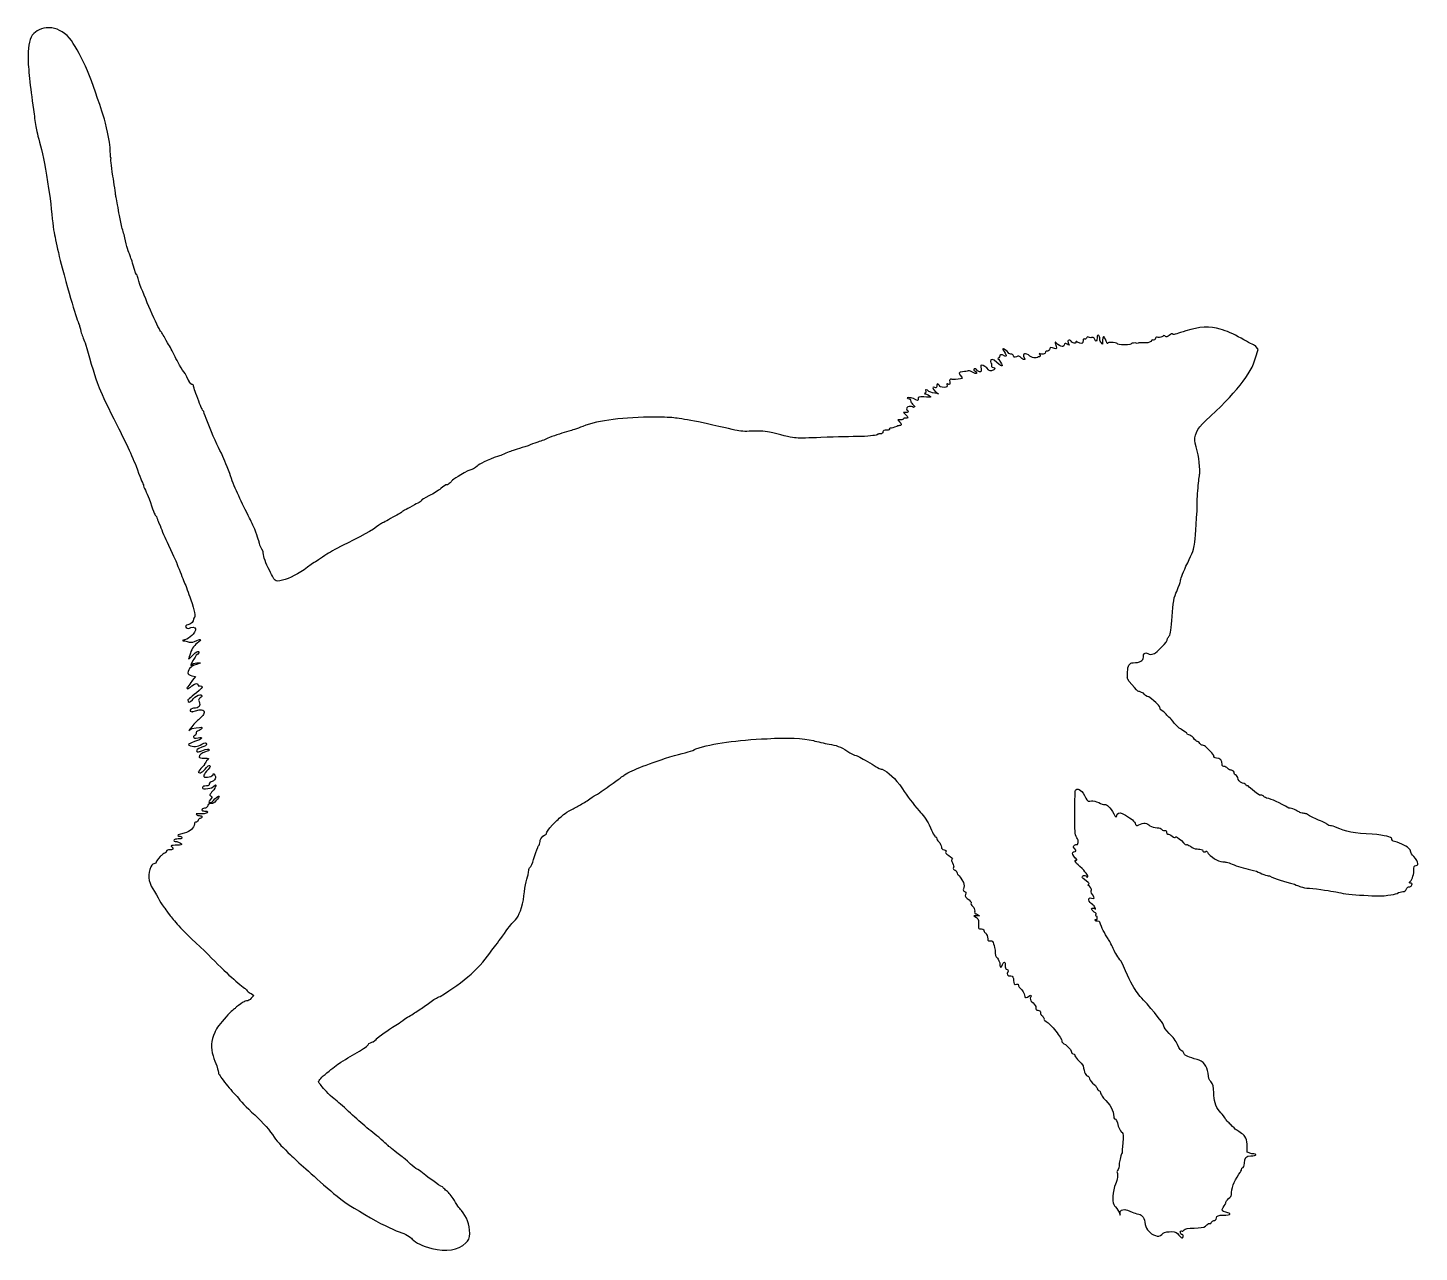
# Model space of a CAD drawing. Header units: centimetres. Extents: x -9.9 to 9.9, y -8.7 to 8.7.
import ezdxf

# ---------------------------------------------------------------- set-up
doc = ezdxf.new("R2010")
doc.units = ezdxf.units.CM
doc.header["$MEASUREMENT"] = 0
doc.layers.add('Camada 1', color=7, linetype='Continuous')

msp = doc.modelspace()

# ---------------------------------------------------------------- linework, layer by layer
at = {"layer": 'Camada 1'}
msp.add_open_spline([(-4.14307, -8.66533), (-4.27486, -8.63027), (-4.36712, -8.5864), (-4.4198, -8.53359), (-4.4198, -8.53359), (-4.44621, -8.49843), (-4.50769, -8.46337), (-4.60432, -8.4281), (-4.60432, -8.4281), (-4.70976, -8.39304), (-4.87229, -8.31176), (-5.09197, -8.18431), (-5.09197, -8.18431), (-5.3116, -8.05691), (-5.47413, -7.94494), (-5.57957, -7.84829), (-5.57957, -7.84829), (-5.86077, -7.60225), (-6.05185, -7.43096), (-6.15287, -7.33428), (-6.15287, -7.33428), (-6.25389, -7.2376), (-6.3308, -7.15415), (-6.38348, -7.08393), (-6.38348, -7.08393), (-6.445, -6.98715), (-6.53726, -6.88176), (-6.66026, -6.76757), (-6.66026, -6.76757), (-6.78326, -6.65338), (-6.86677, -6.5654), (-6.91064, -6.50389), (-6.91064, -6.50389), (-6.97216, -6.44251), (-7.03145, -6.37443), (-7.08857, -6.29968), (-7.08857, -6.29968), (-7.14572, -6.22496), (-7.17427, -6.18324), (-7.17427, -6.17443), (-7.17427, -6.17443), (-7.17427, -6.16573), (-7.18305, -6.13056), (-7.20062, -6.06905), (-7.20062, -6.06905), (-7.21821, -6.02518), (-7.23578, -5.97679), (-7.25335, -5.92408), (-7.25335, -5.92408), (-7.28846, -5.81872), (-7.2797, -5.70879), (-7.22694, -5.59459), (-7.22694, -5.59459), (-7.21818, -5.55945), (-7.17423, -5.49579), (-7.09515, -5.40351), (-7.09515, -5.40351), (-7.01612, -5.31125), (-6.96339, -5.26071), (-6.93703, -5.25198), (-6.93703, -5.25198), (-6.93703, -5.24317), (-6.91068, -5.22124), (-6.85795, -5.18597), (-6.85795, -5.18597), (-6.82279, -5.15972), (-6.79643, -5.14649), (-6.77887, -5.14649), (-6.77887, -5.14649), (-6.75252, -5.14649), (-6.73053, -5.13329), (-6.71294, -5.10693), (-6.71294, -5.10693), (-6.71294, -5.10693), (-6.67341, -5.06748), (-6.67341, -5.06748), (-6.67341, -5.06748), (-6.67341, -5.06748), (-6.71294, -5.04102), (-6.71294, -5.04102), (-6.71294, -5.04102), (-6.73053, -5.03232), (-6.7481, -5.01909), (-6.7657, -5.00144), (-6.7657, -5.00144), (-6.78329, -4.98392), (-6.79647, -4.9708), (-6.80523, -4.96199), (-6.80523, -4.96199), (-6.91072, -4.89166), (-7.09961, -4.71606), (-7.37197, -4.43475), (-7.37197, -4.43475), (-7.55644, -4.26785), (-7.67947, -4.14924), (-7.74096, -4.07904), (-7.74096, -4.07904), (-7.80248, -4.00871), (-7.8464, -3.95601), (-7.87275, -3.92074), (-7.87275, -3.92074), (-7.89916, -3.88571), (-7.92109, -3.85494), (-7.93866, -3.82861), (-7.93866, -3.82861), (-7.96501, -3.80226), (-8.01335, -3.72312), (-8.08363, -3.59138), (-8.08363, -3.59138), (-8.16271, -3.48589), (-8.18465, -3.38051), (-8.14956, -3.27502), (-8.14956, -3.27502), (-8.13197, -3.22234), (-8.1144, -3.19599), (-8.0968, -3.19599), (-8.0968, -3.19599), (-8.07045, -3.19599), (-8.05727, -3.18287), (-8.05727, -3.15643), (-8.05727, -3.15643), (-8.05727, -3.15643), (-8.03968, -3.1345), (-8.00459, -3.0905), (-8.00459, -3.0905), (-7.99578, -3.0818), (-7.98258, -3.07084), (-7.96501, -3.05761), (-7.96501, -3.05761), (-7.94744, -3.04438), (-7.93427, -3.03782), (-7.92551, -3.03782), (-7.92551, -3.03782), (-7.91673, -3.01149), (-7.9035, -2.99837), (-7.88593, -2.99837), (-7.88593, -2.99837), (-7.81566, -2.99837), (-7.80248, -2.98072), (-7.84643, -2.94556), (-7.84643, -2.94556), (-7.85519, -2.93686), (-7.83765, -2.93246), (-7.79367, -2.93246), (-7.79367, -2.93246), (-7.67948, -2.93246), (-7.67072, -2.91492), (-7.76737, -2.87965), (-7.76737, -2.87965), (-7.80248, -2.87965), (-7.81566, -2.87095), (-7.8069, -2.85332), (-7.8069, -2.85332), (-7.78049, -2.84459), (-7.75414, -2.8402), (-7.72782, -2.8402), (-7.72782, -2.8402), (-7.70141, -2.8402), (-7.69043, -2.83364), (-7.69485, -2.82041), (-7.69485, -2.82041), (-7.69927, -2.80718), (-7.71464, -2.80062), (-7.74097, -2.80062), (-7.74097, -2.80062), (-7.77613, -2.79192), (-7.74978, -2.77869), (-7.66189, -2.76117), (-7.66189, -2.76117), (-7.57405, -2.73471), (-7.52576, -2.69084), (-7.51692, -2.62935), (-7.51692, -2.62935), (-7.51692, -2.6117), (-7.50816, -2.60289), (-7.49057, -2.60289), (-7.49057, -2.60289), (-7.48176, -2.60289), (-7.47298, -2.59419), (-7.46416, -2.57654), (-7.46416, -2.57654), (-7.45538, -2.55902), (-7.44662, -2.55021), (-7.43781, -2.55021), (-7.43781, -2.55021), (-7.42022, -2.55021), (-7.41146, -2.54148), (-7.41146, -2.52386), (-7.41146, -2.52386), (-7.41146, -2.51516), (-7.42464, -2.51063), (-7.45104, -2.51063), (-7.45104, -2.51063), (-7.47739, -2.51063), (-7.49057, -2.50193), (-7.49057, -2.48441), (-7.49057, -2.48441), (-7.49057, -2.48441), (-7.46416, -2.48441), (-7.41149, -2.48441), (-7.41149, -2.48441), (-7.35881, -2.48441), (-7.33246, -2.47557), (-7.33241, -2.45795), (-7.33241, -2.45795), (-7.33246, -2.44925), (-7.34564, -2.44483), (-7.37199, -2.44483), (-7.37199, -2.44483), (-7.39834, -2.44483), (-7.41152, -2.44041), (-7.41152, -2.4316), (-7.41152, -2.4316), (-7.41152, -2.41408), (-7.39834, -2.40527), (-7.37199, -2.40527), (-7.37199, -2.40527), (-7.3544, -2.40527), (-7.34125, -2.39654), (-7.33241, -2.37892), (-7.33241, -2.37892), (-7.33246, -2.35257), (-7.31482, -2.33944), (-7.27973, -2.33934), (-7.27973, -2.33934), (-7.25338, -2.33945), (-7.23139, -2.32624), (-7.2138, -2.29989), (-7.2138, -2.29989), (-7.17869, -2.26473), (-7.16326, -2.24279), (-7.16766, -2.23398), (-7.16766, -2.23398), (-7.17208, -2.22517), (-7.19187, -2.23837), (-7.22698, -2.27343), (-7.22698, -2.27343), (-7.25339, -2.3087), (-7.27532, -2.32624), (-7.29289, -2.32624), (-7.29289, -2.32624), (-7.31924, -2.32624), (-7.31924, -2.31301), (-7.29289, -2.28666), (-7.29289, -2.28666), (-7.26654, -2.26031), (-7.26215, -2.24279), (-7.27971, -2.23398), (-7.27971, -2.23398), (-7.29728, -2.22517), (-7.30164, -2.21644), (-7.29289, -2.20763), (-7.29289, -2.20763), (-7.28408, -2.19001), (-7.26654, -2.16807), (-7.24016, -2.14172), (-7.24016, -2.14172), (-7.22262, -2.10656), (-7.21381, -2.08462), (-7.21381, -2.07581), (-7.21381, -2.07581), (-7.21381, -2.067), (-7.22699, -2.07581), (-7.25339, -2.10216), (-7.25339, -2.10216), (-7.27974, -2.11978), (-7.31485, -2.12849), (-7.35883, -2.12849), (-7.35883, -2.12849), (-7.39394, -2.12849), (-7.40931, -2.12203), (-7.40489, -2.1087), (-7.40489, -2.1087), (-7.40052, -2.0956), (-7.38076, -2.08904), (-7.34565, -2.08904), (-7.34565, -2.08904), (-7.31924, -2.08904), (-7.30607, -2.0802), (-7.30607, -2.06269), (-7.30607, -2.06269), (-7.30607, -2.05388), (-7.30165, -2.04507), (-7.29289, -2.03623), (-7.29289, -2.03623), (-7.21381, -2.01001), (-7.19621, -1.97043), (-7.24016, -1.91772), (-7.24016, -1.91772), (-7.24897, -1.90891), (-7.25339, -1.9132), (-7.25339, -1.93084), (-7.25339, -1.93084), (-7.27098, -1.94846), (-7.29731, -1.95944), (-7.33242, -1.96373), (-7.33242, -1.96373), (-7.36758, -1.96815), (-7.38518, -1.96159), (-7.38518, -1.94407), (-7.38518, -1.94407), (-7.38518, -1.93523), (-7.372, -1.91319), (-7.34565, -1.87816), (-7.34565, -1.87816), (-7.31049, -1.843), (-7.29289, -1.82106), (-7.29289, -1.81223), (-7.29289, -1.81223), (-7.29289, -1.7859), (-7.31048, -1.7903), (-7.34565, -1.82535), (-7.34565, -1.82535), (-7.39833, -1.89578), (-7.43786, -1.91772), (-7.46421, -1.89126), (-7.46421, -1.89126), (-7.46421, -1.89126), (-7.45109, -1.87374), (-7.42468, -1.83858), (-7.42468, -1.83858), (-7.38952, -1.80352), (-7.37197, -1.78148), (-7.37197, -1.77267), (-7.37197, -1.77267), (-7.37197, -1.77278), (-7.36316, -1.75944), (-7.34562, -1.73319), (-7.34562, -1.73319), (-7.30165, -1.69805), (-7.31046, -1.68482), (-7.37197, -1.69363), (-7.37197, -1.69363), (-7.42468, -1.69363), (-7.45105, -1.68921), (-7.45105, -1.6804), (-7.45105, -1.6804), (-7.45105, -1.64534), (-7.42023, -1.61902), (-7.35879, -1.60137), (-7.35879, -1.60137), (-7.32363, -1.59256), (-7.30603, -1.58385), (-7.30603, -1.57502), (-7.30603, -1.57502), (-7.30603, -1.5575), (-7.34119, -1.56182), (-7.41147, -1.58814), (-7.41147, -1.58814), (-7.42906, -1.59698), (-7.44444, -1.60137), (-7.45761, -1.60137), (-7.45761, -1.60137), (-7.47078, -1.60137), (-7.4774, -1.60137), (-7.4774, -1.60137), (-7.4774, -1.60137), (-7.50375, -1.58385), (-7.48177, -1.56181), (-7.41149, -1.53546), (-7.41149, -1.53546), (-7.36757, -1.52676), (-7.34564, -1.51353), (-7.34564, -1.49601), (-7.34564, -1.49601), (-7.34564, -1.46955), (-7.36757, -1.46955), (-7.41149, -1.49601), (-7.41149, -1.49601), (-7.47301, -1.53104), (-7.53449, -1.53557), (-7.59601, -1.50911), (-7.59601, -1.50911), (-7.61355, -1.5003), (-7.5872, -1.48278), (-7.51693, -1.45643), (-7.51693, -1.45643), (-7.45541, -1.43881), (-7.42247, -1.42354), (-7.41806, -1.41031), (-7.41806, -1.41031), (-7.41369, -1.39708), (-7.42909, -1.39494), (-7.4642, -1.40375), (-7.4642, -1.40375), (-7.50817, -1.41256), (-7.53011, -1.40804), (-7.53011, -1.39052), (-7.53011, -1.39052), (-7.53011, -1.38171), (-7.52135, -1.373), (-7.50376, -1.36417), (-7.50376, -1.36417), (-7.49498, -1.34655), (-7.49058, -1.33784), (-7.49058, -1.33784), (-7.49058, -1.33784), (-7.49934, -1.329), (-7.48616, -1.31577), (-7.45105, -1.29826), (-7.45105, -1.29826), (-7.42464, -1.28956), (-7.41147, -1.27633), (-7.41147, -1.25881), (-7.41147, -1.25881), (-7.41147, -1.25), (-7.45981, -1.25429), (-7.55644, -1.27191), (-7.55644, -1.27191), (-7.55644, -1.27191), (-7.59602, -1.29826), (-7.59602, -1.29826), (-7.59602, -1.29826), (-7.59602, -1.29826), (-7.55644, -1.24558), (-7.55644, -1.24558), (-7.55644, -1.24558), (-7.51252, -1.1929), (-7.47741, -1.15774), (-7.45106, -1.14009), (-7.45106, -1.14009), (-7.38949, -1.08741), (-7.36756, -1.04783), (-7.38515, -1.0215), (-7.38515, -1.0215), (-7.40274, -1.00396), (-7.42468, -0.99957), (-7.45106, -1.00827), (-7.45106, -1.00827), (-7.53009, -1.02589), (-7.56084, -1.03473), (-7.54327, -1.03473), (-7.54327, -1.03473), (-7.57843, -1.03473), (-7.58719, -1.02161), (-7.56962, -0.99515), (-7.56962, -0.99515), (-7.55208, -0.98634), (-7.53885, -0.98203), (-7.53009, -0.98203), (-7.53009, -0.98203), (-7.45106, -0.98203), (-7.42465, -0.95129), (-7.45106, -0.8898), (-7.45106, -0.8898), (-7.45982, -0.87215), (-7.45982, -0.85903), (-7.45106, -0.85022), (-7.45106, -0.85022), (-7.42465, -0.8327), (-7.41148, -0.81948), (-7.41148, -0.81066), (-7.41148, -0.81066), (-7.41148, -0.79312), (-7.42907, -0.78873), (-7.46419, -0.79754), (-7.46419, -0.79754), (-7.49935, -0.81516), (-7.52576, -0.8371), (-7.54327, -0.86334), (-7.54327, -0.86334), (-7.58719, -0.90731), (-7.60912, -0.90731), (-7.60912, -0.86334), (-7.60912, -0.86334), (-7.60912, -0.86334), (-7.55641, -0.81947), (-7.45103, -0.7316), (-7.45103, -0.7316), (-7.39827, -0.6876), (-7.39388, -0.66567), (-7.4378, -0.66567), (-7.4378, -0.66567), (-7.45539, -0.66567), (-7.46415, -0.66567), (-7.46415, -0.66567), (-7.46415, -0.66567), (-7.46415, -0.6218), (-7.49495, -0.6218), (-7.55641, -0.66567), (-7.55641, -0.66567), (-7.58282, -0.69213), (-7.60255, -0.70525), (-7.61573, -0.70525), (-7.61573, -0.70525), (-7.62896, -0.70525), (-7.62676, -0.69644), (-7.60912, -0.6789), (-7.60912, -0.6789), (-7.57401, -0.62612), (-7.55208, -0.59548), (-7.54327, -0.58667), (-7.54327, -0.58667), (-7.54327, -0.58667), (-7.50374, -0.53386), (-7.50374, -0.53386), (-7.50374, -0.53386), (-7.50374, -0.53386), (-7.55642, -0.52074), (-7.55642, -0.52074), (-7.55642, -0.52074), (-7.59158, -0.51193), (-7.60913, -0.49881), (-7.60913, -0.48118), (-7.60913, -0.48118), (-7.60913, -0.41966), (-7.55642, -0.3758), (-7.45104, -0.34944), (-7.45104, -0.34944), (-7.42463, -0.3406), (-7.42463, -0.33621), (-7.45104, -0.33621), (-7.45104, -0.33621), (-7.46858, -0.33621), (-7.49496, -0.3406), (-7.53007, -0.34944), (-7.53007, -0.34944), (-7.55642, -0.36696), (-7.56965, -0.37577), (-7.5696, -0.37577), (-7.5696, -0.37577), (-7.56965, -0.35815), (-7.54325, -0.30986), (-7.49057, -0.2308), (-7.49057, -0.2308), (-7.45541, -0.20434), (-7.44443, -0.18683), (-7.4576, -0.17802), (-7.4576, -0.17802), (-7.47078, -0.16932), (-7.49496, -0.18241), (-7.53007, -0.21758), (-7.53007, -0.21758), (-7.6004, -0.29661), (-7.61796, -0.30114), (-7.58283, -0.23081), (-7.58283, -0.23081), (-7.56524, -0.15167), (-7.53007, -0.09463), (-7.47739, -0.05944), (-7.47739, -0.05944), (-7.40706, 0.00205), (-7.42024, 0.01081), (-7.51692, -0.03306), (-7.51692, -0.03306), (-7.54327, -0.05068), (-7.57844, -0.05068), (-7.62236, -0.03306), (-7.62236, -0.03306), (-7.67509, -0.02433), (-7.69703, -0.01994), (-7.68827, -0.01994), (-7.68827, -0.01994), (-7.60043, -0.00229), (-7.53886, 0.04597), (-7.50375, 0.12505), (-7.50375, 0.12505), (-7.49497, 0.16016), (-7.51693, 0.17339), (-7.5696, 0.16458), (-7.5696, 0.16458), (-7.59601, 0.14704), (-7.61799, 0.14704), (-7.63551, 0.16458), (-7.63551, 0.16458), (-7.6531, 0.18217), (-7.64429, 0.19535), (-7.6091, 0.20416), (-7.6091, 0.20416), (-7.55639, 0.2217), (-7.53007, 0.24808), (-7.53007, 0.28324), (-7.53007, 0.28324), (-7.53007, 0.292), (-7.5257, 0.30078), (-7.51689, 0.30954), (-7.51689, 0.30954), (-7.4993, 0.31835), (-7.51689, 0.4018), (-7.5696, 0.55999), (-7.5696, 0.55999), (-7.60476, 0.66537), (-7.63551, 0.74888), (-7.66186, 0.81037), (-7.66186, 0.81037), (-7.68827, 0.87189), (-7.72338, 0.95973), (-7.76735, 1.07397), (-7.76735, 1.07397), (-7.76735, 1.07397), (-7.80688, 1.16176), (-7.88588, 1.33752), (-7.88588, 1.33752), (-7.93864, 1.44296), (-7.97814, 1.53522), (-8.00455, 1.6143), (-8.00455, 1.6143), (-8.0309, 1.66698), (-8.04405, 1.69775), (-8.04405, 1.70651), (-8.04405, 1.70651), (-8.04405, 1.71532), (-8.05283, 1.73292), (-8.0704, 1.75927), (-8.0704, 1.75927), (-8.07921, 1.75927), (-8.10998, 1.8383), (-8.16266, 1.9965), (-8.16266, 1.9965), (-8.18025, 2.04042), (-8.19782, 2.07995), (-8.21537, 2.11511), (-8.21537, 2.11511), (-8.23296, 2.15027), (-8.24178, 2.17663), (-8.24178, 2.19419), (-8.24178, 2.19419), (-8.25937, 2.2206), (-8.29449, 2.30838), (-8.34722, 2.45774), (-8.34722, 2.45774), (-8.4263, 2.65104), (-8.53169, 2.87512), (-8.66353, 3.12989), (-8.66353, 3.12989), (-8.77772, 3.35833), (-8.85242, 3.51872), (-8.88758, 3.61098), (-8.88758, 3.61098), (-8.92269, 3.70319), (-8.98421, 3.90311), (-9.0721, 4.21058), (-9.0721, 4.21058), (-9.09845, 4.2721), (-9.11824, 4.32705), (-9.13137, 4.37539), (-9.13137, 4.37539), (-9.14455, 4.42368), (-9.15116, 4.45223), (-9.15116, 4.46104), (-9.15116, 4.46104), (-9.17757, 4.49615), (-9.26977, 4.8037), (-9.42789, 5.38356), (-9.42789, 5.38356), (-9.46305, 5.54175), (-9.48946, 5.66251), (-9.50697, 5.74601), (-9.50697, 5.74601), (-9.52456, 5.82946), (-9.54213, 5.97667), (-9.5597, 6.18755), (-9.5597, 6.18755), (-9.6037, 6.49516), (-9.6432, 6.73239), (-9.67837, 6.89939), (-9.67837, 6.89939), (-9.72229, 7.06629), (-9.75084, 7.18048), (-9.76402, 7.24203), (-9.76402, 7.24203), (-9.77725, 7.30349), (-9.78818, 7.37821), (-9.79699, 7.46608), (-9.79699, 7.46608), (-9.84971, 7.8175), (-9.87823, 8.07449), (-9.88262, 8.23702), (-9.88262, 8.23702), (-9.88701, 8.39955), (-9.86725, 8.51597), (-9.82338, 8.5863), (-9.82338, 8.5863), (-9.77063, 8.65657), (-9.69154, 8.69173), (-9.58611, 8.69173), (-9.58611, 8.69173), (-9.48067, 8.69173), (-9.38405, 8.64339), (-9.29615, 8.54676), (-9.29615, 8.54676), (-9.14679, 8.36224), (-8.99307, 8.01519), (-8.8349, 7.50557), (-8.8349, 7.50557), (-8.78219, 7.36497), (-8.74269, 7.19365), (-8.71629, 6.99162), (-8.71629, 6.99162), (-8.71629, 6.91248), (-8.71187, 6.85978), (-8.70311, 6.83343), (-8.70311, 6.83343), (-8.71187, 6.83343), (-8.70311, 6.74993), (-8.67676, 6.583), (-8.67676, 6.583), (-8.66798, 6.53029), (-8.65917, 6.47537), (-8.65041, 6.41824), (-8.65041, 6.41824), (-8.6416, 6.36114), (-8.63718, 6.32384), (-8.63718, 6.30624), (-8.63718, 6.30624), (-8.6284, 6.27983), (-8.61525, 6.20956), (-8.59765, 6.09537), (-8.59765, 6.09537), (-8.58887, 6.05142), (-8.57791, 5.9965), (-8.56468, 5.93061), (-8.56468, 5.93061), (-8.5515, 5.8647), (-8.53613, 5.80538), (-8.51859, 5.7527), (-8.51859, 5.7527), (-8.49218, 5.62086), (-8.46583, 5.5286), (-8.43945, 5.47592), (-8.43945, 5.47592), (-8.43069, 5.44957), (-8.41315, 5.39684), (-8.38674, 5.31778), (-8.38674, 5.31778), (-8.36033, 5.2211), (-8.34282, 5.17279), (-8.33406, 5.17279), (-8.33406, 5.17279), (-8.32525, 5.1552), (-8.31207, 5.11127), (-8.29448, 5.041), (-8.29448, 5.041), (-8.24177, 4.90924), (-8.18248, 4.76864), (-8.11655, 4.61931), (-8.11655, 4.61931), (-8.0507, 4.4699), (-8.00892, 4.3864), (-7.99135, 4.36886), (-7.99135, 4.36886), (-7.98257, 4.36005), (-7.95182, 4.30734), (-7.89914, 4.21067), (-7.89914, 4.21067), (-7.86398, 4.15799), (-7.82881, 4.09208), (-7.79365, 4.01303), (-7.79365, 4.01303), (-7.77611, 3.98662), (-7.75412, 3.9471), (-7.7278, 3.89442), (-7.7278, 3.89442), (-7.70139, 3.84166), (-7.67509, 3.80216), (-7.64872, 3.77581), (-7.64872, 3.77581), (-7.61356, 3.70548), (-7.59601, 3.67032), (-7.59601, 3.67032), (-7.59601, 3.67032), (-7.57842, 3.63516), (-7.56085, 3.61764), (-7.54328, 3.61764), (-7.54328, 3.61764), (-7.5345, 3.61764), (-7.5301, 3.61322), (-7.5301, 3.60446), (-7.5301, 3.60446), (-7.5301, 3.58689), (-7.51031, 3.52538), (-7.47081, 3.41999), (-7.47081, 3.41999), (-7.43128, 3.3145), (-7.40273, 3.25298), (-7.38516, 3.23547), (-7.38516, 3.23547), (-7.37635, 3.20031), (-7.35881, 3.15197), (-7.3324, 3.09048), (-7.3324, 3.09048), (-7.25337, 2.88836), (-7.18743, 2.73901), (-7.1347, 2.64238), (-7.1347, 2.64238), (-7.10835, 2.58962), (-7.06885, 2.493), (-7.01617, 2.35248), (-7.01617, 2.35248), (-6.9546, 2.17672), (-6.86679, 1.97907), (-6.75254, 1.75936), (-6.75254, 1.75936), (-6.72619, 1.7066), (-6.69544, 1.64075), (-6.66028, 1.56166), (-6.66028, 1.56166), (-6.61636, 1.43866), (-6.59443, 1.37277), (-6.59443, 1.36396), (-6.59443, 1.36396), (-6.58562, 1.3288), (-6.56802, 1.28929), (-6.54167, 1.24537), (-6.54167, 1.24537), (-6.54167, 1.19266), (-6.51746, 1.1158), (-6.4692, 1.01476), (-6.4692, 1.01476), (-6.42086, 0.91369), (-6.38789, 0.85437), (-6.37038, 0.83677), (-6.37038, 0.83677), (-6.35273, 0.81918), (-6.31762, 0.81918), (-6.26494, 0.83677), (-6.26494, 0.83677), (-6.1595, 0.86318), (-6.04089, 0.92469), (-5.90908, 1.02129), (-5.90908, 1.02129), (-5.86513, 1.0564), (-5.8124, 1.09156), (-5.75094, 1.12673), (-5.75094, 1.12673), (-5.71578, 1.15308), (-5.67625, 1.17941), (-5.63233, 1.20581), (-5.63233, 1.20581), (-5.57957, 1.24092), (-5.48292, 1.29365), (-5.34237, 1.36393), (-5.34237, 1.36393), (-5.07882, 1.49577), (-4.92062, 1.58798), (-4.86792, 1.64071), (-4.86792, 1.64071), (-4.84151, 1.64949), (-4.78442, 1.68024), (-4.69658, 1.73297), (-4.69658, 1.73297), (-4.60871, 1.77684), (-4.56479, 1.80324), (-4.56479, 1.812), (-4.56479, 1.812), (-4.56479, 1.812), (-4.51645, 1.83835), (-4.4198, 1.89108), (-4.4198, 1.89108), (-4.33196, 1.935), (-4.28801, 1.96135), (-4.28801, 1.97016), (-4.28801, 1.97016), (-4.28801, 1.97897), (-4.2529, 2.0009), (-4.18257, 2.03607), (-4.18257, 2.03607), (-4.1123, 2.07123), (-4.0552, 2.10634), (-4.01128, 2.14151), (-4.01128, 2.14151), (-3.97612, 2.17662), (-3.94535, 2.19422), (-3.91902, 2.19422), (-3.91902, 2.19422), (-3.90143, 2.20298), (-3.88386, 2.21621), (-3.86629, 2.23372), (-3.86629, 2.23372), (-3.85751, 2.26007), (-3.77842, 2.3128), (-3.62906, 2.39191), (-3.62906, 2.39191), (-3.56754, 2.40945), (-3.52362, 2.43144), (-3.49727, 2.45776), (-3.49727, 2.45776), (-3.46211, 2.49292), (-3.36109, 2.54126), (-3.19414, 2.60278), (-3.19414, 2.60278), (-3.17655, 2.60278), (-3.15022, 2.61154), (-3.11506, 2.62913), (-3.11506, 2.62913), (-3.07995, 2.64672), (-3.04915, 2.6599), (-3.0228, 2.66866), (-3.0228, 2.66866), (-2.97888, 2.68625), (-2.89543, 2.71258), (-2.7724, 2.74774), (-2.7724, 2.74774), (-2.73729, 2.76533), (-2.69112, 2.7829), (-2.63402, 2.80045), (-2.63402, 2.80045), (-2.57698, 2.81802), (-2.52202, 2.84001), (-2.46926, 2.86636), (-2.46926, 2.86636), (-2.37266, 2.90147), (-2.28037, 2.93227), (-2.19253, 2.95862), (-2.19253, 2.95862), (-2.14853, 2.96743), (-2.08267, 2.98939), (-1.99483, 3.02455), (-1.99483, 3.02455), (-1.7576, 3.11239), (-1.41492, 3.15629), (-0.96682, 3.15631), (-0.96682, 3.15631), (-0.83503, 3.15626), (-0.73843, 3.15189), (-0.67686, 3.14313), (-0.67686, 3.14313), (-0.6154, 3.13432), (-0.50554, 3.11678), (-0.34737, 3.09037), (-0.34737, 3.09037), (-0.04871, 3.0201), (0.13367, 2.97837), (0.19947, 2.9652), (0.19947, 2.9652), (0.26538, 2.95202), (0.34666, 2.94983), (0.44336, 2.95859), (0.44336, 2.95859), (0.56636, 2.95859), (0.65423, 2.94983), (0.70691, 2.93224), (0.70691, 2.93224), (0.87394, 2.88827), (0.98597, 2.86411), (1.04296, 2.85977), (1.04296, 2.85977), (1.10016, 2.85535), (1.21653, 2.85757), (1.39221, 2.86633), (1.39221, 2.86633), (1.63825, 2.87514), (1.82711, 2.87956), (1.95892, 2.87956), (1.95892, 2.87956), (2.10838, 2.88826), (2.18731, 2.89708), (2.19615, 2.90591), (2.19615, 2.90591), (2.19615, 2.91467), (2.20925, 2.91903), (2.23571, 2.91909), (2.23571, 2.91909), (2.26217, 2.91904), (2.27529, 2.92787), (2.27529, 2.94544), (2.27529, 2.94544), (2.27529, 2.96301), (2.29291, 2.97179), (2.32797, 2.97179), (2.32797, 2.97179), (2.36303, 2.97179), (2.37636, 2.97616), (2.36755, 2.98497), (2.36755, 2.98497), (2.35871, 2.99373), (2.36755, 2.99815), (2.39377, 2.9982), (2.39377, 2.9982), (2.39377, 2.99815), (2.42023, 3.00698), (2.47291, 3.02455), (2.47291, 3.02455), (2.49056, 3.03331), (2.50797, 3.03773), (2.52559, 3.03773), (2.52559, 3.03773), (2.54324, 3.04651), (2.53871, 3.06403), (2.51249, 3.09044), (2.51249, 3.09044), (2.51249, 3.09044), (2.48603, 3.11685), (2.48603, 3.11685), (2.48603, 3.11685), (2.48603, 3.11685), (2.52557, 3.11686), (2.52557, 3.11686), (2.52557, 3.11686), (2.55203, 3.11686), (2.56515, 3.12123), (2.56515, 3.12998), (2.56515, 3.12998), (2.56515, 3.13879), (2.57827, 3.14321), (2.60471, 3.14321), (2.60471, 3.14321), (2.63977, 3.1344), (2.63548, 3.15197), (2.59161, 3.19589), (2.59161, 3.19589), (2.59161, 3.19589), (2.56515, 3.22224), (2.56515, 3.22224), (2.56515, 3.22224), (2.56515, 3.22224), (2.6047, 3.22224), (2.6047, 3.22224), (2.6047, 3.22224), (2.63095, 3.22224), (2.63976, 3.23105), (2.63095, 3.24865), (2.63095, 3.24865), (2.6047, 3.26617), (2.6047, 3.28376), (2.63095, 3.30133), (2.63095, 3.30133), (2.65741, 3.31011), (2.67934, 3.31011), (2.69696, 3.30133), (2.69696, 3.30133), (2.70577, 3.29257), (2.71437, 3.29257), (2.72321, 3.30133), (2.72321, 3.30133), (2.73202, 3.30133), (2.72321, 3.31451), (2.69696, 3.34091), (2.69696, 3.34091), (2.67934, 3.35845), (2.6705, 3.37163), (2.6705, 3.38044), (2.6705, 3.38044), (2.6705, 3.40679), (2.6574, 3.41997), (2.63094, 3.42002), (2.63094, 3.42002), (2.61353, 3.42875), (2.61782, 3.43314), (2.64428, 3.43314), (2.64428, 3.43314), (2.66169, 3.43314), (2.68384, 3.42872), (2.71008, 3.42002), (2.71008, 3.42002), (2.76276, 3.38486), (2.78469, 3.38486), (2.77609, 3.42002), (2.77609, 3.42002), (2.76728, 3.43756), (2.79353, 3.44637), (2.85502, 3.44637), (2.85502, 3.44637), (2.97802, 3.42872), (2.98684, 3.44195), (2.88148, 3.4859), (2.88148, 3.4859), (2.86383, 3.48585), (2.85955, 3.49027), (2.86836, 3.49908), (2.86836, 3.49908), (2.88577, 3.49908), (2.89029, 3.51226), (2.88148, 3.53866), (2.88148, 3.53866), (2.87264, 3.54744), (2.88148, 3.54744), (2.9077, 3.53866), (2.9077, 3.53866), (2.93416, 3.51225), (2.96922, 3.49908), (3.0133, 3.49908), (3.0133, 3.49908), (3.0133, 3.49908), (3.06598, 3.4859), (3.06598, 3.4859), (3.06598, 3.4859), (3.06598, 3.4859), (3.02642, 3.51225), (3.02642, 3.51225), (3.02642, 3.51225), (2.97374, 3.57377), (2.96922, 3.5957), (3.0133, 3.5781), (3.0133, 3.5781), (3.03071, 3.56934), (3.03955, 3.57373), (3.03955, 3.59133), (3.03955, 3.59133), (3.03955, 3.6352), (3.05265, 3.63962), (3.07911, 3.60451), (3.07911, 3.60451), (3.07911, 3.58694), (3.10104, 3.5781), (3.14491, 3.5781), (3.14491, 3.5781), (3.18018, 3.5781), (3.1933, 3.59133), (3.18449, 3.61768), (3.18449, 3.61768), (3.17565, 3.63522), (3.18449, 3.63522), (3.21092, 3.61768), (3.21092, 3.61768), (3.22836, 3.61768), (3.23285, 3.63086), (3.22404, 3.65726), (3.22404, 3.65726), (3.21523, 3.68361), (3.22404, 3.69679), (3.2505, 3.69679), (3.2505, 3.69679), (3.2591, 3.68798), (3.28984, 3.68798), (3.34276, 3.69679), (3.34276, 3.69679), (3.39544, 3.69679), (3.41285, 3.70555), (3.39544, 3.72314), (3.39544, 3.72314), (3.34276, 3.7759), (3.34705, 3.80222), (3.40856, 3.80222), (3.40856, 3.80222), (3.44362, 3.80222), (3.47005, 3.80659), (3.4877, 3.8154), (3.4877, 3.8154), (3.49651, 3.81535), (3.51392, 3.81098), (3.54038, 3.80222), (3.54038, 3.80222), (3.56663, 3.78463), (3.58639, 3.77587), (3.59973, 3.77587), (3.59973, 3.77587), (3.61285, 3.77587), (3.60619, 3.78905), (3.57997, 3.8154), (3.57997, 3.8154), (3.56232, 3.82416), (3.56018, 3.83299), (3.5733, 3.84181), (3.5733, 3.84181), (3.5864, 3.85059), (3.6019, 3.84176), (3.61931, 3.8154), (3.61931, 3.8154), (3.66339, 3.78905), (3.6808, 3.79781), (3.6722, 3.84181), (3.6722, 3.84181), (3.66339, 3.87687), (3.66339, 3.89452), (3.6722, 3.89452), (3.6722, 3.89452), (3.70726, 3.89452), (3.74231, 3.87253), (3.77758, 3.82859), (3.77758, 3.82859), (3.77758, 3.81978), (3.7907, 3.81536), (3.81716, 3.81541), (3.81716, 3.81541), (3.87865, 3.833), (3.88294, 3.85057), (3.83026, 3.86817), (3.83026, 3.86817), (3.82145, 3.86817), (3.81716, 3.87687), (3.81716, 3.89452), (3.81716, 3.89452), (3.81716, 3.90328), (3.81716, 3.91206), (3.81716, 3.92087), (3.81716, 3.92087), (3.80832, 3.92087), (3.8038, 3.92963), (3.8038, 3.94722), (3.8038, 3.94722), (3.8038, 3.99117), (3.83457, 3.98675), (3.89606, 3.93404), (3.89606, 3.93404), (3.98403, 3.85496), (3.99284, 3.86819), (3.92252, 3.97357), (3.92252, 3.97357), (3.9049, 3.98238), (3.9049, 3.99116), (3.92252, 3.99998), (3.92252, 3.99998), (3.93133, 4.00874), (3.93564, 4.01752), (3.93564, 4.02628), (3.93564, 4.02628), (3.93564, 4.04393), (3.94876, 4.04827), (3.9752, 4.03951), (3.9752, 4.03951), (4.02791, 4.00435), (4.041, 4.01316), (4.01478, 4.06586), (4.01478, 4.06586), (3.9621, 4.13619), (3.97091, 4.14494), (4.041, 4.09227), (4.041, 4.09227), (4.05865, 4.06586), (4.07627, 4.05269), (4.09392, 4.05269), (4.09392, 4.05269), (4.11133, 4.05269), (4.12466, 4.04393), (4.13326, 4.02628), (4.13326, 4.02628), (4.13326, 4.00874), (4.1466, 4.00435), (4.17284, 4.01316), (4.17284, 4.01316), (4.19927, 4.03068), (4.22121, 4.02628), (4.23885, 3.99998), (4.23885, 3.99998), (4.25626, 3.98239), (4.27174, 3.97357), (4.28486, 3.97357), (4.28486, 3.97357), (4.29798, 3.97357), (4.29584, 3.98675), (4.27819, 4.01315), (4.27819, 4.01315), (4.26959, 4.01315), (4.26959, 4.02627), (4.27819, 4.05265), (4.27819, 4.05265), (4.287, 4.06143), (4.30893, 4.05702), (4.3442, 4.03947), (4.3442, 4.03947), (4.39691, 3.99555), (4.44527, 3.98671), (4.48917, 4.01312), (4.48917, 4.01312), (4.51563, 4.01312), (4.51994, 4.02624), (4.50229, 4.05262), (4.50229, 4.05262), (4.49348, 4.0614), (4.50229, 4.0614), (4.52875, 4.05262), (4.52875, 4.05262), (4.56381, 4.05262), (4.58143, 4.05699), (4.58143, 4.0658), (4.58143, 4.0658), (4.58143, 4.08339), (4.58574, 4.09215), (4.59455, 4.09221), (4.59455, 4.09221), (4.62982, 4.09216), (4.64723, 4.10539), (4.64723, 4.13171), (4.64723, 4.13171), (4.64723, 4.14925), (4.66916, 4.14925), (4.71327, 4.13171), (4.71327, 4.13171), (4.7483, 4.11414), (4.75283, 4.14049), (4.72637, 4.21074), (4.72637, 4.21074), (4.71756, 4.22839), (4.72208, 4.22839), (4.73949, 4.21074), (4.73949, 4.21074), (4.80982, 4.14922), (4.84937, 4.14489), (4.85821, 4.19762), (4.85821, 4.19762), (4.86702, 4.20638), (4.88443, 4.20199), (4.91089, 4.18439), (4.91089, 4.18439), (4.92854, 4.17563), (4.93282, 4.17563), (4.92401, 4.18439), (4.92401, 4.18439), (4.89776, 4.22836), (4.89776, 4.2503), (4.92401, 4.2503), (4.92401, 4.2503), (4.93282, 4.2503), (4.94594, 4.24149), (4.96357, 4.22395), (4.96357, 4.22395), (4.99003, 4.20636), (5.00744, 4.20196), (5.01628, 4.21072), (5.01628, 4.21072), (5.01628, 4.23707), (5.02509, 4.24149), (5.04271, 4.22395), (5.04271, 4.22395), (5.09542, 4.18879), (5.12164, 4.1976), (5.12164, 4.2503), (5.12164, 4.2503), (5.12164, 4.26784), (5.13045, 4.27223), (5.1481, 4.26348), (5.1481, 4.26348), (5.15691, 4.26348), (5.16572, 4.27224), (5.17456, 4.28983), (5.17456, 4.28983), (5.17456, 4.29861), (5.18766, 4.29861), (5.2139, 4.28983), (5.2139, 4.28983), (5.23152, 4.28107), (5.24036, 4.28107), (5.24036, 4.28983), (5.24036, 4.28983), (5.25798, 4.28983), (5.2711, 4.28546), (5.27992, 4.27665), (5.27992, 4.27665), (5.30617, 4.21513), (5.3195, 4.21955), (5.3195, 4.28983), (5.3195, 4.28983), (5.3195, 4.31618), (5.32831, 4.32499), (5.34572, 4.31624), (5.34572, 4.31624), (5.35453, 4.30743), (5.35884, 4.28983), (5.35884, 4.26348), (5.35884, 4.26348), (5.35884, 4.24589), (5.36765, 4.22837), (5.3853, 4.21072), (5.3853, 4.21072), (5.39411, 4.18437), (5.3984, 4.18879), (5.3984, 4.22395), (5.3984, 4.22395), (5.3984, 4.32058), (5.41605, 4.32497), (5.45111, 4.23713), (5.45111, 4.23713), (5.45992, 4.20197), (5.46873, 4.19321), (5.47757, 4.21072), (5.47757, 4.21072), (5.48638, 4.21953), (5.51046, 4.22175), (5.55001, 4.21739), (5.55001, 4.21739), (5.58959, 4.21294), (5.60938, 4.20636), (5.60938, 4.1976), (5.60938, 4.1976), (5.60938, 4.18879), (5.64444, 4.18437), (5.71474, 4.18437), (5.71474, 4.18437), (5.77626, 4.18437), (5.807, 4.18879), (5.807, 4.1976), (5.807, 4.1976), (5.807, 4.20636), (5.82465, 4.21072), (5.85968, 4.21072), (5.85968, 4.21072), (5.88614, 4.20196), (5.90355, 4.20196), (5.91239, 4.21072), (5.91239, 4.21072), (5.9212, 4.21072), (5.95195, 4.21072), (6.00462, 4.21072), (6.00462, 4.21072), (6.05733, 4.21072), (6.08807, 4.22395), (6.09688, 4.2503), (6.09688, 4.2503), (6.10569, 4.25908), (6.11453, 4.25908), (6.12334, 4.2503), (6.12334, 4.2503), (6.14075, 4.2503), (6.14956, 4.25908), (6.14956, 4.27665), (6.14956, 4.27665), (6.1584, 4.29424), (6.17152, 4.29858), (6.18914, 4.28983), (6.18914, 4.28983), (6.2156, 4.28983), (6.23753, 4.29425), (6.25515, 4.30301), (6.25515, 4.30301), (6.26375, 4.3206), (6.27708, 4.3206), (6.29452, 4.30301), (6.29452, 4.30301), (6.30333, 4.29425), (6.32095, 4.29859), (6.34741, 4.31624), (6.34741, 4.31624), (6.37366, 4.34259), (6.39128, 4.34693), (6.40009, 4.32942), (6.40009, 4.32942), (6.40869, 4.32937), (6.4702, 4.34696), (6.58464, 4.38213), (6.58464, 4.38213), (6.76895, 4.44365), (6.93154, 4.4524), (7.07219, 4.40854), (7.07219, 4.40854), (7.15993, 4.38213), (7.25888, 4.33821), (7.36879, 4.27672), (7.36879, 4.27672), (7.47849, 4.2152), (7.54664, 4.18004), (7.5731, 4.17134), (7.5731, 4.17134), (7.5731, 4.17134), (7.61244, 4.11853), (7.61244, 4.11853), (7.61244, 4.11853), (7.61244, 4.11853), (7.5731, 3.99997), (7.5731, 3.99997), (7.5731, 3.99997), (7.52018, 3.78029), (7.28298, 3.48155), (6.86124, 3.10375), (6.86124, 3.10375), (6.73842, 2.98956), (6.69005, 2.88404), (6.71627, 2.78744), (6.71627, 2.78744), (6.76035, 2.63806), (6.78228, 2.49312), (6.78228, 2.35257), (6.78228, 2.35257), (6.77347, 2.31741), (6.76466, 2.24928), (6.75585, 2.14826), (6.75585, 2.14826), (6.74701, 2.04724), (6.74273, 1.93958), (6.74273, 1.82539), (6.74273, 1.82539), (6.72508, 1.53543), (6.71199, 1.36848), (6.70315, 1.32461), (6.70315, 1.32461), (6.69434, 1.2718), (6.65476, 1.1752), (6.58464, 1.03465), (6.58464, 1.03465), (6.53172, 0.9204), (6.5055, 0.85008), (6.5055, 0.82372), (6.5055, 0.82372), (6.5055, 0.80613), (6.48785, 0.75779), (6.45282, 0.67875), (6.45282, 0.67875), (6.41755, 0.61723), (6.39562, 0.49862), (6.38678, 0.32291), (6.38678, 0.32291), (6.37797, 0.1559), (6.36485, 0.0637), (6.34744, 0.04618), (6.34744, 0.04618), (6.32982, 0.01977), (6.32098, 0.00655), (6.32098, 0.0066), (6.32098, 0.0066), (6.32098, -0.01981), (6.29455, -0.05931), (6.24184, -0.11201), (6.24184, -0.11201), (6.18916, -0.16474), (6.1541, -0.19549), (6.13648, -0.20419), (6.13648, -0.20419), (6.09261, -0.22184), (6.06184, -0.22184), (6.04422, -0.20419), (6.04422, -0.20419), (6.00035, -0.18667), (5.97842, -0.20419), (5.97842, -0.2569), (5.97842, -0.2569), (5.97842, -0.30968), (5.93003, -0.33604), (5.83345, -0.33604), (5.83345, -0.33604), (5.78053, -0.33604), (5.75431, -0.38001), (5.75431, -0.46786), (5.75431, -0.46786), (5.75431, -0.51173), (5.75431, -0.53819), (5.75431, -0.54689), (5.75431, -0.54689), (5.73666, -0.54689), (5.75645, -0.57991), (5.81366, -0.64571), (5.81366, -0.64571), (5.87065, -0.71162), (5.90354, -0.74464), (5.91238, -0.74464), (5.91238, -0.74464), (5.92119, -0.74464), (5.94312, -0.75345), (5.97839, -0.77097), (5.97839, -0.77097), (5.9958, -0.79732), (6.02226, -0.81494), (6.05732, -0.82365), (6.05732, -0.82365), (6.16292, -0.90268), (6.21559, -0.95539), (6.21559, -0.98184), (6.21559, -0.98184), (6.21559, -0.99938), (6.233, -1.0169), (6.26827, -1.03455), (6.26827, -1.03455), (6.29452, -1.06088), (6.32979, -1.09604), (6.37365, -1.13991), (6.37365, -1.13991), (6.43514, -1.21905), (6.48353, -1.26733), (6.51862, -1.28488), (6.51862, -1.28488), (6.5713, -1.32015), (6.59776, -1.33769), (6.59776, -1.33769), (6.59776, -1.33769), (6.59776, -1.35521), (6.60657, -1.36402), (6.62398, -1.36402), (6.62398, -1.36402), (6.64163, -1.36402), (6.66356, -1.37714), (6.69002, -1.4036), (6.69002, -1.4036), (6.71624, -1.43866), (6.73389, -1.45628), (6.7427, -1.45628), (6.7427, -1.45628), (6.75151, -1.45628), (6.76463, -1.46509), (6.78226, -1.48263), (6.78226, -1.48263), (6.7911, -1.50015), (6.80419, -1.50896), (6.82184, -1.50896), (6.82184, -1.50896), (6.84806, -1.50896), (6.90077, -1.55735), (6.97993, -1.65393), (6.97993, -1.65393), (6.97993, -1.68039), (6.99303, -1.69351), (7.01949, -1.69351), (7.01949, -1.69351), (7.07217, -1.69351), (7.09842, -1.72425), (7.09863, -1.78577), (7.09863, -1.78577), (7.09842, -1.80339), (7.11175, -1.8121), (7.13797, -1.8121), (7.13797, -1.8121), (7.15562, -1.82094), (7.17324, -1.83403), (7.19089, -1.85158), (7.19089, -1.85158), (7.2083, -1.86039), (7.22142, -1.86492), (7.23023, -1.86481), (7.23023, -1.86481), (7.24788, -1.86492), (7.26097, -1.87362), (7.26981, -1.89114), (7.26981, -1.89114), (7.26981, -1.9176), (7.27862, -1.93072), (7.29627, -1.93072), (7.29627, -1.93072), (7.29627, -1.93072), (7.30508, -1.94395), (7.32249, -1.97028), (7.32249, -1.97028), (7.32249, -2.00534), (7.34442, -2.0318), (7.3885, -2.04931), (7.3885, -2.04931), (7.42356, -2.05815), (7.44121, -2.06685), (7.44121, -2.07566), (7.44121, -2.07566), (7.44121, -2.08447), (7.45002, -2.08889), (7.46743, -2.08889), (7.46743, -2.08889), (7.48508, -2.10641), (7.51582, -2.13286), (7.55969, -2.16792), (7.55969, -2.16792), (7.59496, -2.20308), (7.6257, -2.2206), (7.65195, -2.2206), (7.65195, -2.2206), (7.66957, -2.2206), (7.68269, -2.22502), (7.69151, -2.23383), (7.69151, -2.23383), (7.69151, -2.24264), (7.70463, -2.25135), (7.73109, -2.26016), (7.73109, -2.26016), (7.81023, -2.27781), (7.91561, -2.32609), (8.04745, -2.40513), (8.04745, -2.40513), (8.07367, -2.40513), (8.10013, -2.4118), (8.12635, -2.42489), (8.12635, -2.42489), (8.15281, -2.43801), (8.17474, -2.4491), (8.19239, -2.4578), (8.19239, -2.4578), (8.2098, -2.46661), (8.22959, -2.47328), (8.25174, -2.47759), (8.25174, -2.47759), (8.27367, -2.48198), (8.28894, -2.48426), (8.29775, -2.48426), (8.29775, -2.48426), (8.33302, -2.51048), (8.3812, -2.53694), (8.44272, -2.56326), (8.44272, -2.56326), (8.52186, -2.58961), (8.57456, -2.61607), (8.60099, -2.64229), (8.60099, -2.64229), (8.60959, -2.65113), (8.62292, -2.65552), (8.64036, -2.65552), (8.64036, -2.65552), (8.65798, -2.65552), (8.68873, -2.66422), (8.73259, -2.68187), (8.73259, -2.68187), (8.82937, -2.73455), (8.99627, -2.76529), (9.2335, -2.77413), (9.2335, -2.77413), (9.41805, -2.79175), (9.51028, -2.81369), (9.51028, -2.84004), (9.51028, -2.84004), (9.51028, -2.85756), (9.5234, -2.87078), (9.54986, -2.87949), (9.54986, -2.87949), (9.65522, -2.90595), (9.72988, -2.94553), (9.77396, -2.99821), (9.77396, -2.99821), (9.78256, -3.04208), (9.80018, -3.07282), (9.82664, -3.09034), (9.82664, -3.09034), (9.89675, -3.17821), (9.90125, -3.22218), (9.83976, -3.22218), (9.83976, -3.22218), (9.83095, -3.22218), (9.82664, -3.23541), (9.82664, -3.26163), (9.82664, -3.26163), (9.82664, -3.34958), (9.80902, -3.41109), (9.77396, -3.44618), (9.77396, -3.44618), (9.75631, -3.4638), (9.76062, -3.47264), (9.78708, -3.47264), (9.78708, -3.47264), (9.80449, -3.47264), (9.80449, -3.48574), (9.78708, -3.5122), (9.78708, -3.5122), (9.77824, -3.5209), (9.76491, -3.52532), (9.7475, -3.52532), (9.7475, -3.52532), (9.73869, -3.52532), (9.72988, -3.53413), (9.72104, -3.55165), (9.72104, -3.55165), (9.71223, -3.578), (9.69482, -3.59123), (9.66836, -3.59123), (9.66836, -3.59123), (9.64214, -3.59123), (9.61568, -3.59993), (9.58943, -3.61758), (9.58943, -3.61758), (9.563, -3.62639), (9.51913, -3.6351), (9.45761, -3.64391), (9.45761, -3.64391), (9.39612, -3.65261), (9.2819, -3.65261), (9.11503, -3.64391), (9.11503, -3.64391), (8.94792, -3.6351), (8.82941, -3.62198), (8.75909, -3.60435), (8.75909, -3.60435), (8.71522, -3.59565), (8.60963, -3.578), (8.44273, -3.55164), (8.44273, -3.55164), (8.29348, -3.54294), (8.20982, -3.52971), (8.19241, -3.51219), (8.19241, -3.51219), (8.18357, -3.51219), (8.16167, -3.50338), (8.12637, -3.48573), (8.12637, -3.48573), (7.97712, -3.4507), (7.8584, -3.41112), (7.77066, -3.36714), (7.77066, -3.36714), (7.75304, -3.36725), (7.72679, -3.36058), (7.69152, -3.34745), (7.69152, -3.34745), (7.65649, -3.33422), (7.62119, -3.31885), (7.58616, -3.30123), (7.58616, -3.30123), (7.48078, -3.27488), (7.38399, -3.24852), (7.29626, -3.2222), (7.29626, -3.2222), (7.2171, -3.18704), (7.16442, -3.16952), (7.13796, -3.16952), (7.13796, -3.16952), (7.05906, -3.16952), (6.9799, -3.12994), (6.90076, -3.05091), (6.90076, -3.05091), (6.88332, -3.01575), (6.86999, -3.00694), (6.86118, -3.02445), (6.86118, -3.02445), (6.83496, -3.03329), (6.82184, -3.02445), (6.82184, -2.99823), (6.82184, -2.99823), (6.79538, -2.98942), (6.76892, -2.985), (6.7427, -2.985), (6.7427, -2.985), (6.70743, -2.985), (6.6769, -2.97177), (6.65044, -2.94542), (6.65044, -2.94542), (6.61517, -2.9279), (6.59776, -2.91909), (6.59776, -2.91909), (6.59776, -2.91909), (6.58895, -2.93671), (6.56249, -2.91909), (6.51862, -2.86638), (6.51862, -2.86638), (6.47475, -2.82241), (6.44829, -2.80489), (6.43948, -2.8137), (6.43948, -2.8137), (6.43088, -2.83124), (6.41323, -2.82682), (6.38677, -2.80047), (6.38677, -2.80047), (6.36055, -2.78295), (6.33862, -2.77414), (6.32097, -2.77414), (6.32097, -2.77414), (6.31216, -2.77414), (6.30787, -2.7653), (6.30787, -2.74779), (6.30787, -2.74779), (6.30787, -2.73017), (6.29903, -2.72144), (6.28141, -2.72144), (6.28141, -2.72144), (6.25495, -2.72144), (6.24183, -2.71705), (6.24183, -2.70824), (6.24183, -2.70824), (6.23302, -2.6907), (6.21109, -2.68189), (6.17603, -2.68189), (6.17603, -2.68189), (6.13216, -2.68189), (6.09689, -2.67308), (6.07067, -2.65554), (6.07067, -2.65554), (6.0354, -2.61157), (5.9827, -2.60728), (5.9124, -2.64231), (5.9124, -2.64231), (5.88615, -2.65996), (5.86853, -2.65115), (5.85969, -2.61598), (5.85969, -2.61598), (5.84207, -2.58082), (5.78508, -2.53695), (5.68829, -2.48424), (5.68829, -2.48424), (5.63558, -2.45778), (5.60484, -2.47101), (5.59624, -2.52369), (5.59624, -2.52369), (5.59624, -2.54131), (5.5829, -2.52811), (5.55668, -2.48424), (5.55668, -2.48424), (5.50397, -2.38756), (5.4599, -2.34359), (5.42484, -2.3524), (5.42484, -2.3524), (5.40722, -2.3524), (5.38097, -2.34359), (5.3457, -2.32607), (5.3457, -2.32607), (5.30183, -2.30853), (5.26656, -2.29972), (5.24034, -2.29972), (5.24034, -2.29972), (5.20507, -2.31724), (5.17882, -2.30401), (5.1612, -2.26014), (5.1612, -2.26014), (5.10849, -2.15478), (5.06013, -2.11517), (5.01623, -2.14155), (5.01623, -2.14155), (5.00739, -2.15036), (5.00311, -2.26455), (5.00311, -2.48426), (5.00311, -2.48426), (5.00311, -2.63362), (5.00525, -2.72588), (5.00978, -2.76104), (5.00978, -2.76104), (5.01407, -2.7961), (5.02505, -2.82242), (5.04267, -2.84007), (5.04267, -2.84007), (5.05151, -2.84877), (5.05365, -2.8664), (5.04934, -2.89275), (5.04934, -2.89275), (5.04482, -2.9191), (5.03815, -2.92791), (5.02934, -2.9191), (5.02934, -2.9191), (5.01193, -2.9191), (4.99881, -2.92577), (4.99, -2.93886), (4.99, -2.93886), (4.98119, -2.95209), (4.98548, -2.96749), (5.00312, -2.985), (5.00312, -2.985), (5.02934, -3.01135), (5.02505, -3.02445), (4.99, -3.02445), (4.99, -3.02445), (4.97238, -3.02445), (4.96785, -3.03768), (4.97666, -3.06403), (4.97666, -3.06403), (4.99428, -3.09919), (5.0074, -3.11671), (5.01624, -3.11671), (5.01624, -3.11671), (5.03386, -3.13436), (5.03815, -3.14317), (5.02934, -3.14317), (5.02934, -3.14317), (4.98547, -3.14317), (5.01193, -3.18273), (5.10848, -3.26168), (5.10848, -3.26168), (5.17, -3.33201), (5.19645, -3.37156), (5.18762, -3.3804), (5.18762, -3.3804), (5.17881, -3.38921), (5.17, -3.38479), (5.16119, -3.36717), (5.16119, -3.36717), (5.13494, -3.35847), (5.12161, -3.35847), (5.12161, -3.36717), (5.12161, -3.36717), (5.1042, -3.37598), (5.1042, -3.38921), (5.12161, -3.40673), (5.12161, -3.40673), (5.19194, -3.45073), (5.21839, -3.47706), (5.20075, -3.48576), (5.20075, -3.48576), (5.18313, -3.4946), (5.18763, -3.50341), (5.21387, -3.51222), (5.21387, -3.51222), (5.23149, -3.53847), (5.24033, -3.55609), (5.24033, -3.5649), (5.24033, -3.5649), (5.23149, -3.58244), (5.23602, -3.60448), (5.25343, -3.6307), (5.25343, -3.6307), (5.2887, -3.68341), (5.2842, -3.70103), (5.24033, -3.68341), (5.24033, -3.68341), (5.21387, -3.67468), (5.20075, -3.68341), (5.20075, -3.70984), (5.20075, -3.70984), (5.20956, -3.73619), (5.22721, -3.75813), (5.25343, -3.77564), (5.25343, -3.77564), (5.27108, -3.78448), (5.2842, -3.79985), (5.29301, -3.82189), (5.29301, -3.82189), (5.30182, -3.84382), (5.2973, -3.84597), (5.27989, -3.82845), (5.27989, -3.82845), (5.22721, -3.81964), (5.22721, -3.83715), (5.27989, -3.88113), (5.27989, -3.88113), (5.30614, -3.89865), (5.31495, -3.90748), (5.30614, -3.90748), (5.30614, -3.90748), (5.2973, -3.9251), (5.30183, -3.93822), (5.31948, -3.94704), (5.31948, -3.94704), (5.31948, -3.97339), (5.31948, -3.98662), (5.31948, -3.98662), (5.31948, -3.98662), (5.30183, -3.98662), (5.29302, -3.98662), (5.29302, -3.98662), (5.29302, -3.98662), (5.29302, -4.00414), (5.30183, -4.01284), (5.31948, -4.01284), (5.31948, -4.01284), (5.3457, -4.01284), (5.35882, -4.01736), (5.35882, -4.02607), (5.35882, -4.02607), (5.38528, -4.1051), (5.42483, -4.18426), (5.47754, -4.2633), (5.47754, -4.2633), (5.49516, -4.28965), (5.51924, -4.33588), (5.54998, -4.40168), (5.54998, -4.40168), (5.58075, -4.46759), (5.61816, -4.52683), (5.66203, -4.57967), (5.66203, -4.57967), (5.74977, -4.78173), (5.81581, -4.91569), (5.85967, -4.98163), (5.85967, -4.98163), (5.90354, -5.04754), (5.96074, -5.11559), (6.03109, -5.18584), (6.03109, -5.18584), (6.18918, -5.37036), (6.26832, -5.47585), (6.26832, -5.5022), (6.26832, -5.5022), (6.26832, -5.51982), (6.29457, -5.55488), (6.34746, -5.60756), (6.34746, -5.60756), (6.40014, -5.66024), (6.43951, -5.71305), (6.46597, -5.76583), (6.46597, -5.76583), (6.49243, -5.82724), (6.51436, -5.85809), (6.53177, -5.85798), (6.53177, -5.85798), (6.54061, -5.85809), (6.54942, -5.87121), (6.55823, -5.89756), (6.55823, -5.89756), (6.56704, -5.92389), (6.62856, -5.95024), (6.74278, -5.97656), (6.74278, -5.97656), (6.83073, -6.00302), (6.88341, -6.06882), (6.90087, -6.17423), (6.90087, -6.17423), (6.90087, -6.23583), (6.91421, -6.2753), (6.94043, -6.29292), (6.94043, -6.29292), (6.96689, -6.31927), (6.98001, -6.37195), (6.98001, -6.45101), (6.98001, -6.45101), (6.98001, -6.5565), (7.00623, -6.64437), (7.05915, -6.71469), (7.05915, -6.71469), (7.08537, -6.74102), (7.11183, -6.77179), (7.13805, -6.80695), (7.13805, -6.80695), (7.13805, -6.81565), (7.14903, -6.83103), (7.17118, -6.85296), (7.17118, -6.85296), (7.19311, -6.875), (7.20838, -6.89037), (7.21719, -6.89918), (7.21719, -6.89918), (7.26106, -6.94305), (7.28752, -6.9694), (7.29635, -6.97821), (7.29635, -6.97821), (7.28751, -6.9694), (7.31376, -6.98691), (7.37525, -7.03092), (7.37525, -7.03092), (7.42817, -7.05725), (7.45439, -7.11876), (7.45439, -7.21544), (7.45439, -7.21544), (7.45439, -7.21544), (7.45439, -7.29447), (7.45439, -7.29447), (7.45439, -7.29447), (7.45439, -7.29447), (7.52043, -7.32093), (7.52043, -7.32093), (7.52043, -7.32093), (7.5643, -7.32093), (7.58406, -7.32522), (7.57956, -7.33405), (7.57956, -7.33405), (7.57525, -7.34286), (7.55096, -7.34715), (7.50709, -7.34715), (7.50709, -7.34715), (7.44557, -7.34715), (7.41483, -7.38231), (7.41483, -7.45264), (7.41483, -7.45264), (7.41483, -7.49661), (7.40602, -7.51855), (7.38858, -7.51855), (7.38858, -7.51855), (7.37977, -7.51855), (7.37524, -7.52736), (7.37524, -7.5449), (7.37524, -7.5449), (7.37524, -7.5536), (7.36214, -7.57564), (7.3359, -7.61081), (7.3359, -7.61081), (7.26557, -7.71617), (7.2303, -7.81287), (7.2303, -7.90071), (7.2303, -7.90071), (7.2303, -7.91836), (7.21718, -7.93587), (7.19096, -7.95339), (7.19096, -7.95339), (7.1645, -7.97985), (7.1514, -8.00178), (7.1514, -8.0193), (7.1514, -8.0193), (7.1514, -8.02814), (7.13804, -8.05007), (7.11182, -8.08523), (7.11182, -8.08523), (7.08536, -8.12039), (7.09848, -8.14233), (7.1514, -8.15103), (7.1514, -8.15103), (7.19527, -8.15984), (7.21503, -8.16865), (7.21051, -8.17746), (7.21051, -8.17746), (7.20622, -8.1863), (7.17331, -8.19058), (7.11182, -8.19058), (7.11182, -8.19058), (7.0503, -8.19058), (7.01956, -8.20381), (7.01956, -8.23016), (7.01956, -8.23016), (7.01075, -8.25659), (6.99763, -8.26972), (6.98, -8.26972), (6.98, -8.26972), (6.95354, -8.27853), (6.94042, -8.29165), (6.94042, -8.3093), (6.94042, -8.3093), (6.94042, -8.3093), (6.93161, -8.3093), (6.9142, -8.3093), (6.9142, -8.3093), (6.90536, -8.3093), (6.88774, -8.3224), (6.86128, -8.34875), (6.86128, -8.34875), (6.83506, -8.36627), (6.78235, -8.3751), (6.70319, -8.3751), (6.70319, -8.3751), (6.61524, -8.3751), (6.56704, -8.38391), (6.55822, -8.40156), (6.55822, -8.40156), (6.54941, -8.41908), (6.53629, -8.42349), (6.51866, -8.41466), (6.51866, -8.41466), (6.50101, -8.41466), (6.49673, -8.41908), (6.50554, -8.42778), (6.50554, -8.42778), (6.50554, -8.45424), (6.51435, -8.46736), (6.53176, -8.46736), (6.53176, -8.46736), (6.5406, -8.46736), (6.54512, -8.47175), (6.54512, -8.48046), (6.54512, -8.48046), (6.54512, -8.53327), (6.51866, -8.52443), (6.46596, -8.45424), (6.46596, -8.45424), (6.43953, -8.42778), (6.40016, -8.41908), (6.34745, -8.42778), (6.34745, -8.42778), (6.29456, -8.42778), (6.2595, -8.44101), (6.24185, -8.46736), (6.24185, -8.46736), (6.21563, -8.49379), (6.18489, -8.4981), (6.14959, -8.48046), (6.14959, -8.48046), (6.07069, -8.45424), (6.02227, -8.40156), (6.00462, -8.32237), (6.00462, -8.32237), (5.99581, -8.23453), (5.96506, -8.18624), (5.91239, -8.1774), (5.91239, -8.1774), (5.87733, -8.16859), (5.84659, -8.15978), (5.82013, -8.15097), (5.82013, -8.15097), (5.76745, -8.12472), (5.73239, -8.11149), (5.71475, -8.11149), (5.71475, -8.11149), (5.67088, -8.11149), (5.64895, -8.12472), (5.64895, -8.15097), (5.64895, -8.15097), (5.64895, -8.15097), (5.64895, -8.19053), (5.64895, -8.19053), (5.64895, -8.19053), (5.64895, -8.19053), (5.63561, -8.15097), (5.63561, -8.15097), (5.63561, -8.15097), (5.60939, -8.1071), (5.58746, -8.07633), (5.56981, -8.05882), (5.56981, -8.05882), (5.53454, -8.01485), (5.53454, -7.92259), (5.56981, -7.78204), (5.56981, -7.78204), (5.60487, -7.70301), (5.6182, -7.64147), (5.60939, -7.5976), (5.60939, -7.5976), (5.60058, -7.57998), (5.60058, -7.56675), (5.60939, -7.55804), (5.60939, -7.55804), (5.6268, -7.54039), (5.63561, -7.50533), (5.63561, -7.45255), (5.63561, -7.45255), (5.65326, -7.36471), (5.66638, -7.31632), (5.67519, -7.30758), (5.67519, -7.30758), (5.67519, -7.29006), (5.67971, -7.24167), (5.68831, -7.16254), (5.68831, -7.16254), (5.69712, -7.0748), (5.69281, -7.02639), (5.67519, -7.01757), (5.67519, -7.01757), (5.66638, -7.01757), (5.64894, -6.9868), (5.62251, -6.92531), (5.62251, -6.92531), (5.60486, -6.85509), (5.58745, -6.81993), (5.5698, -6.81993), (5.5698, -6.81993), (5.56099, -6.81112), (5.5567, -6.80231), (5.5567, -6.7936), (5.5567, -6.7936), (5.5567, -6.70576), (5.50831, -6.61786), (5.41173, -6.53002), (5.41173, -6.53002), (5.3853, -6.48605), (5.37217, -6.46411), (5.37217, -6.46411), (5.37217, -6.46411), (5.37217, -6.45541), (5.36765, -6.44218), (5.35883, -6.42466), (5.35883, -6.42466), (5.33258, -6.41582), (5.31949, -6.40259), (5.31949, -6.38508), (5.31949, -6.38508), (5.31949, -6.37627), (5.30615, -6.35862), (5.27991, -6.3324), (5.27991, -6.3324), (5.24464, -6.30594), (5.22271, -6.27959), (5.2139, -6.25326), (5.2139, -6.25326), (5.20509, -6.22691), (5.19649, -6.21368), (5.18765, -6.21368), (5.18765, -6.21368), (5.16122, -6.21368), (5.13928, -6.16542), (5.12164, -6.06871), (5.12164, -6.06871), (5.11283, -6.05119), (5.08658, -6.02045), (5.04271, -5.97645), (5.04271, -5.97645), (5.01628, -5.95012), (5.00315, -5.92819), (5.00315, -5.91065), (5.00315, -5.91065), (5.00315, -5.90184), (4.99431, -5.89745), (4.97669, -5.89745), (4.97669, -5.89745), (4.96788, -5.89745), (4.95928, -5.88422), (4.95044, -5.85787), (4.95044, -5.85787), (4.94163, -5.83152), (4.91517, -5.80077), (4.8713, -5.76572), (4.8713, -5.76572), (4.83627, -5.7481), (4.81862, -5.73487), (4.81862, -5.72616), (4.81862, -5.72616), (4.82743, -5.71735), (4.80981, -5.68219), (4.76594, -5.62067), (4.76594, -5.62067), (4.73067, -5.55918), (4.67368, -5.49767), (4.59452, -5.43615), (4.59452, -5.43615), (4.5683, -5.41861), (4.55946, -5.40538), (4.5683, -5.39667), (4.5683, -5.39667), (4.5683, -5.39667), (4.55946, -5.38344), (4.54184, -5.35711), (4.54184, -5.35711), (4.52419, -5.34827), (4.51559, -5.33076), (4.51559, -5.3044), (4.51559, -5.3044), (4.51559, -5.28678), (4.50225, -5.27797), (4.47603, -5.27797), (4.47603, -5.27797), (4.45838, -5.27797), (4.44957, -5.26485), (4.44957, -5.23849), (4.44957, -5.23849), (4.44957, -5.22097), (4.43645, -5.19904), (4.40999, -5.17258), (4.40999, -5.17258), (4.38377, -5.15496), (4.37043, -5.13302), (4.37043, -5.10667), (4.37043, -5.10667), (4.39689, -5.05399), (4.38377, -5.04957), (4.33109, -5.09355), (4.33109, -5.09355), (4.30463, -5.10225), (4.29151, -5.09797), (4.29151, -5.08032), (4.29151, -5.08032), (4.29151, -5.0627), (4.27817, -5.03206), (4.25195, -4.98806), (4.25195, -4.98806), (4.21668, -4.96173), (4.19924, -4.93538), (4.19924, -4.90906), (4.19924, -4.90906), (4.19924, -4.90906), (4.19043, -4.90906), (4.17281, -4.90906), (4.17281, -4.90906), (4.14656, -4.91776), (4.13323, -4.90022), (4.13323, -4.85625), (4.13323, -4.85625), (4.13323, -4.81238), (4.12011, -4.79045), (4.09389, -4.79045), (4.09389, -4.79045), (4.04097, -4.79045), (4.02788, -4.76852), (4.05431, -4.72454), (4.05431, -4.72454), (4.05431, -4.70702), (4.04981, -4.69819), (4.04097, -4.69819), (4.04097, -4.69819), (4.02356, -4.69819), (4.01475, -4.68509), (4.01475, -4.65863), (4.01475, -4.65863), (4.01475, -4.57079), (3.9971, -4.57079), (3.96207, -4.65863), (3.96207, -4.65863), (3.94442, -4.67625), (3.93561, -4.65863), (3.93561, -4.60595), (3.93561, -4.60595), (3.91796, -4.56208), (3.90487, -4.53562), (3.89603, -4.52679), (3.89603, -4.52679), (3.87862, -4.52679), (3.86981, -4.49176), (3.86981, -4.42143), (3.86981, -4.42143), (3.85216, -4.32478), (3.83023, -4.28088), (3.80377, -4.28961), (3.80377, -4.28961), (3.77755, -4.29842), (3.76443, -4.28961), (3.76443, -4.26326), (3.76443, -4.26326), (3.76443, -4.2281), (3.75562, -4.20188), (3.73797, -4.18423), (3.73797, -4.18423), (3.72035, -4.17542), (3.71154, -4.1623), (3.71154, -4.14467), (3.71154, -4.14467), (3.71154, -4.12713), (3.68961, -4.11842), (3.64574, -4.11832), (3.64574, -4.11832), (3.6369, -4.11843), (3.63262, -4.1008), (3.63262, -4.06564), (3.63262, -4.06564), (3.64143, -4.01283), (3.63262, -3.9778), (3.60616, -3.96015), (3.60616, -3.96015), (3.60616, -3.96015), (3.5666, -3.9338), (3.5666, -3.9338), (3.5666, -3.9338), (3.5666, -3.9338), (3.6062, -3.93381), (3.6062, -3.93381), (3.6062, -3.93381), (3.6062, -3.93381), (3.64579, -3.93381), (3.64579, -3.93381), (3.64579, -3.93381), (3.64579, -3.93381), (3.60621, -3.90748), (3.60621, -3.90748), (3.60621, -3.90748), (3.57999, -3.90748), (3.57115, -3.89436), (3.57999, -3.8679), (3.57999, -3.8679), (3.57999, -3.84168), (3.57115, -3.81964), (3.55353, -3.8021), (3.55353, -3.8021), (3.52728, -3.78448), (3.51847, -3.76694), (3.52728, -3.74942), (3.52728, -3.74942), (3.53588, -3.74942), (3.52728, -3.73619), (3.50085, -3.70984), (3.50085, -3.70984), (3.45698, -3.68341), (3.43933, -3.65716), (3.44814, -3.6307), (3.44814, -3.6307), (3.45698, -3.60448), (3.45245, -3.59125), (3.43504, -3.59125), (3.43504, -3.59125), (3.41739, -3.58244), (3.41287, -3.56921), (3.42168, -3.55167), (3.42168, -3.55167), (3.43052, -3.52534), (3.43052, -3.4946), (3.42168, -3.45944), (3.42168, -3.45944), (3.38665, -3.40673), (3.369, -3.38041), (3.369, -3.38041), (3.369, -3.38041), (3.36019, -3.36276), (3.35138, -3.35395), (3.34278, -3.35395), (3.34278, -3.35395), (3.33394, -3.35395), (3.32944, -3.34525), (3.32944, -3.3276), (3.32944, -3.3276), (3.32944, -3.31008), (3.3206, -3.29696), (3.30319, -3.28815), (3.30319, -3.28815), (3.27673, -3.27934), (3.26792, -3.26622), (3.27673, -3.24857), (3.27673, -3.24857), (3.28557, -3.23976), (3.28125, -3.21783), (3.26363, -3.18266), (3.26363, -3.18266), (3.24598, -3.15633), (3.24598, -3.1344), (3.26363, -3.11675), (3.26363, -3.11675), (3.26363, -3.11675), (3.24598, -3.10363), (3.21092, -3.0773), (3.21092, -3.0773), (3.16684, -3.05095), (3.15372, -3.03333), (3.17136, -3.02449), (3.17136, -3.02449), (3.18017, -3.00697), (3.17136, -2.99827), (3.1449, -2.99827), (3.1449, -2.99827), (3.11868, -2.98946), (3.10534, -2.97623), (3.10534, -2.95869), (3.10534, -2.95869), (3.10534, -2.93236), (3.09222, -2.90601), (3.06597, -2.87955), (3.06597, -2.87955), (3.04835, -2.86203), (3.03954, -2.84881), (3.03954, -2.8401), (3.03954, -2.8401), (3.03954, -2.82245), (3.03523, -2.81375), (3.02642, -2.81375), (3.02642, -2.81375), (3.00877, -2.81375), (2.97803, -2.75655), (2.93416, -2.64233), (2.93416, -2.64233), (2.89029, -2.5633), (2.8419, -2.49736), (2.78919, -2.44469), (2.78919, -2.44469), (2.70124, -2.33931), (2.62229, -2.23382), (2.55196, -2.12833), (2.55196, -2.12833), (2.44636, -1.97908), (2.34979, -1.88682), (2.26206, -1.85155), (2.26206, -1.85155), (2.2356, -1.85155), (2.1784, -1.82091), (2.09064, -1.75929), (2.09064, -1.75929), (1.99409, -1.70661), (1.92805, -1.67155), (1.893, -1.65391), (1.893, -1.65391), (1.86654, -1.65391), (1.82267, -1.63198), (1.76116, -1.588), (1.76116, -1.588), (1.68202, -1.53543), (1.59857, -1.50458), (1.51084, -1.49587), (1.51084, -1.49587), (1.47557, -1.48703), (1.43599, -1.47822), (1.39212, -1.46941), (1.39212, -1.46941), (1.34825, -1.46071), (1.31298, -1.45187), (1.28676, -1.44306), (1.28676, -1.44306), (1.1373, -1.4079), (0.91772, -1.39919), (0.62782, -1.41673), (0.62782, -1.41673), (0.19726, -1.43435), (-0.14106, -1.48264), (-0.38702, -1.5617), (-0.38702, -1.5617), (-0.43094, -1.58813), (-0.53204, -1.6189), (-0.69015, -1.65393), (-0.69015, -1.65393), (-1.05038, -1.76812), (-1.28761, -1.86041), (-1.4018, -1.93074), (-1.4018, -1.93074), (-1.4018, -1.93074), (-1.45453, -1.9703), (-1.55997, -2.04933), (-1.55997, -2.04933), (-1.63905, -2.10214), (-1.71375, -2.15482), (-1.78402, -2.20752), (-1.78402, -2.20752), (-1.81037, -2.21633), (-1.84773, -2.23826), (-1.89599, -2.27332), (-1.89599, -2.27332), (-1.94433, -2.30859), (-1.99486, -2.33933), (-2.04762, -2.36558), (-2.04762, -2.36558), (-2.09154, -2.39204), (-2.13768, -2.41836), (-2.18597, -2.44472), (-2.18597, -2.44472), (-2.23431, -2.47107), (-2.26725, -2.49311), (-2.28484, -2.51052), (-2.28484, -2.51052), (-2.31995, -2.53698), (-2.36615, -2.58085), (-2.42324, -2.64234), (-2.42324, -2.64234), (-2.48034, -2.70386), (-2.50889, -2.74341), (-2.50883, -2.76106), (-2.50883, -2.76106), (-2.50888, -2.76976), (-2.52648, -2.78299), (-2.56159, -2.80051), (-2.56159, -2.80051), (-2.58794, -2.82686), (-2.60117, -2.85332), (-2.60112, -2.87954), (-2.60112, -2.87954), (-2.60117, -2.906), (-2.60993, -2.92793), (-2.62753, -2.94545), (-2.62753, -2.94545), (-2.63631, -2.9631), (-2.65388, -3.01138), (-2.68024, -3.09042), (-2.68024, -3.09042), (-2.69783, -3.15204), (-2.7154, -3.20033), (-2.73297, -3.23549), (-2.73297, -3.23549), (-2.75056, -3.24419), (-2.75932, -3.25742), (-2.75932, -3.27494), (-2.75932, -3.27494), (-2.75932, -3.26624), (-2.76374, -3.29259), (-2.7725, -3.35397), (-2.7725, -3.35397), (-2.79891, -3.4243), (-2.82084, -3.54301), (-2.83843, -3.70989), (-2.83843, -3.70989), (-2.87359, -3.86798), (-2.91746, -3.96905), (-2.97019, -4.01292), (-2.97019, -4.01292), (-2.98778, -4.02176), (-3.0339, -4.07896), (-3.10859, -4.18434), (-3.10859, -4.18434), (-3.18326, -4.28972), (-3.24258, -4.36889), (-3.2865, -4.42157), (-3.2865, -4.42157), (-3.43586, -4.6588), (-3.68189, -4.87848), (-4.02456, -5.08051), (-4.02456, -5.08051), (-4.06851, -5.09816), (-4.11682, -5.12665), (-4.16953, -5.16621), (-4.16953, -5.16621), (-4.22226, -5.20569), (-4.27497, -5.2431), (-4.32765, -5.27816), (-4.32765, -5.27816), (-4.38041, -5.31343), (-4.43314, -5.34632), (-4.48584, -5.37706), (-4.48584, -5.37706), (-4.5386, -5.40783), (-4.5781, -5.43633), (-4.60445, -5.46265), (-4.60445, -5.46265), (-4.73624, -5.54179), (-4.84168, -5.61211), (-4.92076, -5.67366), (-4.92076, -5.67366), (-4.92076, -5.68236), (-4.93835, -5.69988), (-4.97344, -5.72634), (-4.97344, -5.72634), (-4.98225, -5.72634), (-5.00426, -5.73504), (-5.03937, -5.75256), (-5.03937, -5.75256), (-5.03937, -5.77021), (-5.08329, -5.80537), (-5.17113, -5.85805), (-5.17113, -5.85805), (-5.25905, -5.91083), (-5.34689, -5.96354), (-5.43473, -6.01624), (-5.43473, -6.01624), (-5.48744, -6.0514), (-5.55334, -6.10183), (-5.63243, -6.16777), (-5.63243, -6.16777), (-5.71152, -6.23371), (-5.75104, -6.2754), (-5.75104, -6.29302), (-5.75104, -6.29302), (-5.75104, -6.31056), (-5.74223, -6.32379), (-5.72463, -6.3326), (-5.72463, -6.3326), (-5.69828, -6.37647), (-5.64118, -6.43796), (-5.55331, -6.51712), (-5.55331, -6.51712), (-5.50055, -6.56099), (-5.4347, -6.61809), (-5.35561, -6.68833), (-5.35561, -6.68833), (-5.19749, -6.83779), (-5.04372, -6.96953), (-4.89436, -7.08383), (-4.89436, -7.08383), (-4.79768, -7.17157), (-4.75376, -7.21115), (-4.76257, -7.20234), (-4.76257, -7.20234), (-4.73616, -7.2288), (-4.67031, -7.28148), (-4.56487, -7.36061), (-4.56487, -7.36061), (-4.56487, -7.36061), (-4.53852, -7.38244), (-4.48579, -7.42641), (-4.48579, -7.42641), (-4.47698, -7.43525), (-4.4551, -7.45501), (-4.41988, -7.48578), (-4.41988, -7.48578), (-4.38477, -7.51652), (-4.34961, -7.5406), (-4.31444, -7.55825), (-4.31444, -7.55825), (-4.27057, -7.59328), (-4.19583, -7.65048), (-4.09039, -7.72954), (-4.09039, -7.72954), (-4.02012, -7.77341), (-3.98495, -7.79547), (-3.98495, -7.79547), (-3.98495, -7.79547), (-3.97619, -7.80417), (-3.96302, -7.8174), (-3.94542, -7.83503), (-3.94542, -7.83503), (-3.91026, -7.86128), (-3.87509, -7.90083), (-3.83998, -7.95354), (-3.83998, -7.95354), (-3.7873, -8.04138), (-3.74772, -8.09851), (-3.72137, -8.12496), (-3.72137, -8.12496), (-3.64234, -8.2128), (-3.60278, -8.3226), (-3.60278, -8.45445), (-3.60278, -8.45445), (-3.60278, -8.51594), (-3.62035, -8.55981), (-3.65546, -8.58627), (-3.65546, -8.58627), (-3.76966, -8.69179), (-3.9322, -8.71811), (-4.14307, -8.66533), (-4.14307, -8.66533), (-4.14307, -8.66533), (-4.14307, -8.66533), (-4.14307, -8.66533), (-4.14307, -8.66533), (-4.14307, -8.66533), (-4.14307, -8.66533), (-4.14307, -8.66533)], degree=3, knots=[0, 0, 0, 0, 0.00142045, 0.00142045, 0.00142045, 0.00142045, 0.00284091, 0.00284091, 0.00284091, 0.00284091, 0.00426136, 0.00426136, 0.00426136, 0.00426136, 0.00568182, 0.00568182, 0.00568182, 0.00568182, 0.00710227, 0.00710227, 0.00710227, 0.00710227, 0.00852273, 0.00852273, 0.00852273, 0.00852273, 0.00994318, 0.00994318, 0.00994318, 0.00994318, 0.01136364, 0.01136364, 0.01136364, 0.01136364, 0.01278409, 0.01278409, 0.01278409, 0.01278409, 0.01420455, 0.01420455, 0.01420455, 0.01420455, 0.015625, 0.015625, 0.015625, 0.015625, 0.01704545, 0.01704545, 0.01704545, 0.01704545, 0.01846591, 0.01846591, 0.01846591, 0.01846591, 0.01988636, 0.01988636, 0.01988636, 0.01988636, 0.02130682, 0.02130682, 0.02130682, 0.02130682, 0.02272727, 0.02272727, 0.02272727, 0.02272727, 0.02414773, 0.02414773, 0.02414773, 0.02414773, 0.02556818, 0.02556818, 0.02556818, 0.02556818, 0.02698864, 0.02698864, 0.02698864, 0.02698864, 0.02840909, 0.02840909, 0.02840909, 0.02840909, 0.02982955, 0.02982955, 0.02982955, 0.02982955, 0.03125, 0.03125, 0.03125, 0.03125, 0.03267045, 0.03267045, 0.03267045, 0.03267045, 0.03409091, 0.03409091, 0.03409091, 0.03409091, 0.03551136, 0.03551136, 0.03551136, 0.03551136, 0.03693182, 0.03693182, 0.03693182, 0.03693182, 0.03835227, 0.03835227, 0.03835227, 0.03835227, 0.03977273, 0.03977273, 0.03977273, 0.03977273, 0.04119318, 0.04119318, 0.04119318, 0.04119318, 0.04261364, 0.04261364, 0.04261364, 0.04261364, 0.04403409, 0.04403409, 0.04403409, 0.04403409, 0.04545455, 0.04545455, 0.04545455, 0.04545455, 0.046875, 0.046875, 0.046875, 0.046875, 0.04829545, 0.04829545, 0.04829545, 0.04829545, 0.04971591, 0.04971591, 0.04971591, 0.04971591, 0.05113636, 0.05113636, 0.05113636, 0.05113636, 0.05255682, 0.05255682, 0.05255682, 0.05255682, 0.05397727, 0.05397727, 0.05397727, 0.05397727, 0.05539773, 0.05539773, 0.05539773, 0.05539773, 0.05681818, 0.05681818, 0.05681818, 0.05681818, 0.05823864, 0.05823864, 0.05823864, 0.05823864, 0.05965909, 0.05965909, 0.05965909, 0.05965909, 0.06107955, 0.06107955, 0.06107955, 0.06107955, 0.0625, 0.0625, 0.0625, 0.0625, 0.06392045, 0.06392045, 0.06392045, 0.06392045, 0.06534091, 0.06534091, 0.06534091, 0.06534091, 0.06676136, 0.06676136, 0.06676136, 0.06676136, 0.06818182, 0.06818182, 0.06818182, 0.06818182, 0.06960227, 0.06960227, 0.06960227, 0.06960227, 0.07102273, 0.07102273, 0.07102273, 0.07102273, 0.07244318, 0.07244318, 0.07244318, 0.07244318, 0.07386364, 0.07386364, 0.07386364, 0.07386364, 0.07528409, 0.07528409, 0.07528409, 0.07528409, 0.07670455, 0.07670455, 0.07670455, 0.07670455, 0.078125, 0.078125, 0.078125, 0.078125, 0.07954545, 0.07954545, 0.07954545, 0.07954545, 0.08096591, 0.08096591, 0.08096591, 0.08096591, 0.08238636, 0.08238636, 0.08238636, 0.08238636, 0.08380682, 0.08380682, 0.08380682, 0.08380682, 0.08522727, 0.08522727, 0.08522727, 0.08522727, 0.08664773, 0.08664773, 0.08664773, 0.08664773, 0.08806818, 0.08806818, 0.08806818, 0.08806818, 0.08948864, 0.08948864, 0.08948864, 0.08948864, 0.09090909, 0.09090909, 0.09090909, 0.09090909, 0.09232955, 0.09232955, 0.09232955, 0.09232955, 0.09375, 0.09375, 0.09375, 0.09375, 0.09517045, 0.09517045, 0.09517045, 0.09517045, 0.09659091, 0.09659091, 0.09659091, 0.09659091, 0.09801136, 0.09801136, 0.09801136, 0.09801136, 0.09943182, 0.09943182, 0.09943182, 0.09943182, 0.10085227, 0.10085227, 0.10085227, 0.10085227, 0.10227273, 0.10227273, 0.10227273, 0.10227273, 0.10369318, 0.10369318, 0.10369318, 0.10369318, 0.10511364, 0.10511364, 0.10511364, 0.10511364, 0.10653409, 0.10653409, 0.10653409, 0.10653409, 0.10795455, 0.10795455, 0.10795455, 0.10795455, 0.109375, 0.109375, 0.109375, 0.109375, 0.11079545, 0.11079545, 0.11079545, 0.11079545, 0.11221591, 0.11221591, 0.11221591, 0.11221591, 0.11363636, 0.11363636, 0.11363636, 0.11363636, 0.11505682, 0.11505682, 0.11505682, 0.11505682, 0.11647727, 0.11647727, 0.11647727, 0.11647727, 0.11789773, 0.11789773, 0.11789773, 0.11789773, 0.11931818, 0.11931818, 0.11931818, 0.11931818, 0.12073864, 0.12073864, 0.12073864, 0.12073864, 0.12215909, 0.12215909, 0.12215909, 0.12215909, 0.12357955, 0.12357955, 0.12357955, 0.12357955, 0.125, 0.125, 0.125, 0.125, 0.12642045, 0.12642045, 0.12642045, 0.12642045, 0.12784091, 0.12784091, 0.12784091, 0.12784091, 0.12926136, 0.12926136, 0.12926136, 0.12926136, 0.13068182, 0.13068182, 0.13068182, 0.13068182, 0.13210227, 0.13210227, 0.13210227, 0.13210227, 0.13352273, 0.13352273, 0.13352273, 0.13352273, 0.13494318, 0.13494318, 0.13494318, 0.13494318, 0.13636364, 0.13636364, 0.13636364, 0.13636364, 0.13778409, 0.13778409, 0.13778409, 0.13778409, 0.13920455, 0.13920455, 0.13920455, 0.13920455, 0.140625, 0.140625, 0.140625, 0.140625, 0.14204545, 0.14204545, 0.14204545, 0.14204545, 0.14346591, 0.14346591, 0.14346591, 0.14346591, 0.14488636, 0.14488636, 0.14488636, 0.14488636, 0.14630682, 0.14630682, 0.14630682, 0.14630682, 0.14772727, 0.14772727, 0.14772727, 0.14772727, 0.14914773, 0.14914773, 0.14914773, 0.14914773, 0.15056818, 0.15056818, 0.15056818, 0.15056818, 0.15198864, 0.15198864, 0.15198864, 0.15198864, 0.15340909, 0.15340909, 0.15340909, 0.15340909, 0.15482955, 0.15482955, 0.15482955, 0.15482955, 0.15625, 0.15625, 0.15625, 0.15625, 0.15767045, 0.15767045, 0.15767045, 0.15767045, 0.15909091, 0.15909091, 0.15909091, 0.15909091, 0.16051136, 0.16051136, 0.16051136, 0.16051136, 0.16193182, 0.16193182, 0.16193182, 0.16193182, 0.16335227, 0.16335227, 0.16335227, 0.16335227, 0.16477273, 0.16477273, 0.16477273, 0.16477273, 0.16619318, 0.16619318, 0.16619318, 0.16619318, 0.16761364, 0.16761364, 0.16761364, 0.16761364, 0.16903409, 0.16903409, 0.16903409, 0.16903409, 0.17045455, 0.17045455, 0.17045455, 0.17045455, 0.171875, 0.171875, 0.171875, 0.171875, 0.17329545, 0.17329545, 0.17329545, 0.17329545, 0.17471591, 0.17471591, 0.17471591, 0.17471591, 0.17613636, 0.17613636, 0.17613636, 0.17613636, 0.17755682, 0.17755682, 0.17755682, 0.17755682, 0.17897727, 0.17897727, 0.17897727, 0.17897727, 0.18039773, 0.18039773, 0.18039773, 0.18039773, 0.18181818, 0.18181818, 0.18181818, 0.18181818, 0.18323864, 0.18323864, 0.18323864, 0.18323864, 0.18465909, 0.18465909, 0.18465909, 0.18465909, 0.18607955, 0.18607955, 0.18607955, 0.18607955, 0.1875, 0.1875, 0.1875, 0.1875, 0.18892045, 0.18892045, 0.18892045, 0.18892045, 0.19034091, 0.19034091, 0.19034091, 0.19034091, 0.19176136, 0.19176136, 0.19176136, 0.19176136, 0.19318182, 0.19318182, 0.19318182, 0.19318182, 0.19460227, 0.19460227, 0.19460227, 0.19460227, 0.19602273, 0.19602273, 0.19602273, 0.19602273, 0.19744318, 0.19744318, 0.19744318, 0.19744318, 0.19886364, 0.19886364, 0.19886364, 0.19886364, 0.20028409, 0.20028409, 0.20028409, 0.20028409, 0.20170455, 0.20170455, 0.20170455, 0.20170455, 0.203125, 0.203125, 0.203125, 0.203125, 0.20454545, 0.20454545, 0.20454545, 0.20454545, 0.20596591, 0.20596591, 0.20596591, 0.20596591, 0.20738636, 0.20738636, 0.20738636, 0.20738636, 0.20880682, 0.20880682, 0.20880682, 0.20880682, 0.21022727, 0.21022727, 0.21022727, 0.21022727, 0.21164773, 0.21164773, 0.21164773, 0.21164773, 0.21306818, 0.21306818, 0.21306818, 0.21306818, 0.21448864, 0.21448864, 0.21448864, 0.21448864, 0.21590909, 0.21590909, 0.21590909, 0.21590909, 0.21732955, 0.21732955, 0.21732955, 0.21732955, 0.21875, 0.21875, 0.21875, 0.21875, 0.22017045, 0.22017045, 0.22017045, 0.22017045, 0.22159091, 0.22159091, 0.22159091, 0.22159091, 0.22301136, 0.22301136, 0.22301136, 0.22301136, 0.22443182, 0.22443182, 0.22443182, 0.22443182, 0.22585227, 0.22585227, 0.22585227, 0.22585227, 0.22727273, 0.22727273, 0.22727273, 0.22727273, 0.22869318, 0.22869318, 0.22869318, 0.22869318, 0.23011364, 0.23011364, 0.23011364, 0.23011364, 0.23153409, 0.23153409, 0.23153409, 0.23153409, 0.23295455, 0.23295455, 0.23295455, 0.23295455, 0.234375, 0.234375, 0.234375, 0.234375, 0.23579545, 0.23579545, 0.23579545, 0.23579545, 0.23721591, 0.23721591, 0.23721591, 0.23721591, 0.23863636, 0.23863636, 0.23863636, 0.23863636, 0.24005682, 0.24005682, 0.24005682, 0.24005682, 0.24147727, 0.24147727, 0.24147727, 0.24147727, 0.24289773, 0.24289773, 0.24289773, 0.24289773, 0.24431818, 0.24431818, 0.24431818, 0.24431818, 0.24573864, 0.24573864, 0.24573864, 0.24573864, 0.24715909, 0.24715909, 0.24715909, 0.24715909, 0.24857955, 0.24857955, 0.24857955, 0.24857955, 0.25, 0.25, 0.25, 0.25, 0.25142045, 0.25142045, 0.25142045, 0.25142045, 0.25284091, 0.25284091, 0.25284091, 0.25284091, 0.25426136, 0.25426136, 0.25426136, 0.25426136, 0.25568182, 0.25568182, 0.25568182, 0.25568182, 0.25710227, 0.25710227, 0.25710227, 0.25710227, 0.25852273, 0.25852273, 0.25852273, 0.25852273, 0.25994318, 0.25994318, 0.25994318, 0.25994318, 0.26136364, 0.26136364, 0.26136364, 0.26136364, 0.26278409, 0.26278409, 0.26278409, 0.26278409, 0.26420455, 0.26420455, 0.26420455, 0.26420455, 0.265625, 0.265625, 0.265625, 0.265625, 0.26704545, 0.26704545, 0.26704545, 0.26704545, 0.26846591, 0.26846591, 0.26846591, 0.26846591, 0.26988636, 0.26988636, 0.26988636, 0.26988636, 0.27130682, 0.27130682, 0.27130682, 0.27130682, 0.27272727, 0.27272727, 0.27272727, 0.27272727, 0.27414773, 0.27414773, 0.27414773, 0.27414773, 0.27556818, 0.27556818, 0.27556818, 0.27556818, 0.27698864, 0.27698864, 0.27698864, 0.27698864, 0.27840909, 0.27840909, 0.27840909, 0.27840909, 0.27982955, 0.27982955, 0.27982955, 0.27982955, 0.28125, 0.28125, 0.28125, 0.28125, 0.28267045, 0.28267045, 0.28267045, 0.28267045, 0.28409091, 0.28409091, 0.28409091, 0.28409091, 0.28551136, 0.28551136, 0.28551136, 0.28551136, 0.28693182, 0.28693182, 0.28693182, 0.28693182, 0.28835227, 0.28835227, 0.28835227, 0.28835227, 0.28977273, 0.28977273, 0.28977273, 0.28977273, 0.29119318, 0.29119318, 0.29119318, 0.29119318, 0.29261364, 0.29261364, 0.29261364, 0.29261364, 0.29403409, 0.29403409, 0.29403409, 0.29403409, 0.29545455, 0.29545455, 0.29545455, 0.29545455, 0.296875, 0.296875, 0.296875, 0.296875, 0.29829545, 0.29829545, 0.29829545, 0.29829545, 0.29971591, 0.29971591, 0.29971591, 0.29971591, 0.30113636, 0.30113636, 0.30113636, 0.30113636, 0.30255682, 0.30255682, 0.30255682, 0.30255682, 0.30397727, 0.30397727, 0.30397727, 0.30397727, 0.30539773, 0.30539773, 0.30539773, 0.30539773, 0.30681818, 0.30681818, 0.30681818, 0.30681818, 0.30823864, 0.30823864, 0.30823864, 0.30823864, 0.30965909, 0.30965909, 0.30965909, 0.30965909, 0.31107955, 0.31107955, 0.31107955, 0.31107955, 0.3125, 0.3125, 0.3125, 0.3125, 0.31392045, 0.31392045, 0.31392045, 0.31392045, 0.31534091, 0.31534091, 0.31534091, 0.31534091, 0.31676136, 0.31676136, 0.31676136, 0.31676136, 0.31818182, 0.31818182, 0.31818182, 0.31818182, 0.31960227, 0.31960227, 0.31960227, 0.31960227, 0.32102273, 0.32102273, 0.32102273, 0.32102273, 0.32244318, 0.32244318, 0.32244318, 0.32244318, 0.32386364, 0.32386364, 0.32386364, 0.32386364, 0.32528409, 0.32528409, 0.32528409, 0.32528409, 0.32670455, 0.32670455, 0.32670455, 0.32670455, 0.328125, 0.328125, 0.328125, 0.328125, 0.32954545, 0.32954545, 0.32954545, 0.32954545, 0.33096591, 0.33096591, 0.33096591, 0.33096591, 0.33238636, 0.33238636, 0.33238636, 0.33238636, 0.33380682, 0.33380682, 0.33380682, 0.33380682, 0.33522727, 0.33522727, 0.33522727, 0.33522727, 0.33664773, 0.33664773, 0.33664773, 0.33664773, 0.33806818, 0.33806818, 0.33806818, 0.33806818, 0.33948864, 0.33948864, 0.33948864, 0.33948864, 0.34090909, 0.34090909, 0.34090909, 0.34090909, 0.34232955, 0.34232955, 0.34232955, 0.34232955, 0.34375, 0.34375, 0.34375, 0.34375, 0.34517045, 0.34517045, 0.34517045, 0.34517045, 0.34659091, 0.34659091, 0.34659091, 0.34659091, 0.34801136, 0.34801136, 0.34801136, 0.34801136, 0.34943182, 0.34943182, 0.34943182, 0.34943182, 0.35085227, 0.35085227, 0.35085227, 0.35085227, 0.35227273, 0.35227273, 0.35227273, 0.35227273, 0.35369318, 0.35369318, 0.35369318, 0.35369318, 0.35511364, 0.35511364, 0.35511364, 0.35511364, 0.35653409, 0.35653409, 0.35653409, 0.35653409, 0.35795455, 0.35795455, 0.35795455, 0.35795455, 0.359375, 0.359375, 0.359375, 0.359375, 0.36079545, 0.36079545, 0.36079545, 0.36079545, 0.36221591, 0.36221591, 0.36221591, 0.36221591, 0.36363636, 0.36363636, 0.36363636, 0.36363636, 0.36505682, 0.36505682, 0.36505682, 0.36505682, 0.36647727, 0.36647727, 0.36647727, 0.36647727, 0.36789773, 0.36789773, 0.36789773, 0.36789773, 0.36931818, 0.36931818, 0.36931818, 0.36931818, 0.37073864, 0.37073864, 0.37073864, 0.37073864, 0.37215909, 0.37215909, 0.37215909, 0.37215909, 0.37357955, 0.37357955, 0.37357955, 0.37357955, 0.375, 0.375, 0.375, 0.375, 0.37642045, 0.37642045, 0.37642045, 0.37642045, 0.37784091, 0.37784091, 0.37784091, 0.37784091, 0.37926136, 0.37926136, 0.37926136, 0.37926136, 0.38068182, 0.38068182, 0.38068182, 0.38068182, 0.38210227, 0.38210227, 0.38210227, 0.38210227, 0.38352273, 0.38352273, 0.38352273, 0.38352273, 0.38494318, 0.38494318, 0.38494318, 0.38494318, 0.38636364, 0.38636364, 0.38636364, 0.38636364, 0.38778409, 0.38778409, 0.38778409, 0.38778409, 0.38920455, 0.38920455, 0.38920455, 0.38920455, 0.390625, 0.390625, 0.390625, 0.390625, 0.39204545, 0.39204545, 0.39204545, 0.39204545, 0.39346591, 0.39346591, 0.39346591, 0.39346591, 0.39488636, 0.39488636, 0.39488636, 0.39488636, 0.39630682, 0.39630682, 0.39630682, 0.39630682, 0.39772727, 0.39772727, 0.39772727, 0.39772727, 0.39914773, 0.39914773, 0.39914773, 0.39914773, 0.40056818, 0.40056818, 0.40056818, 0.40056818, 0.40198864, 0.40198864, 0.40198864, 0.40198864, 0.40340909, 0.40340909, 0.40340909, 0.40340909, 0.40482955, 0.40482955, 0.40482955, 0.40482955, 0.40625, 0.40625, 0.40625, 0.40625, 0.40767045, 0.40767045, 0.40767045, 0.40767045, 0.40909091, 0.40909091, 0.40909091, 0.40909091, 0.41051136, 0.41051136, 0.41051136, 0.41051136, 0.41193182, 0.41193182, 0.41193182, 0.41193182, 0.41335227, 0.41335227, 0.41335227, 0.41335227, 0.41477273, 0.41477273, 0.41477273, 0.41477273, 0.41619318, 0.41619318, 0.41619318, 0.41619318, 0.41761364, 0.41761364, 0.41761364, 0.41761364, 0.41903409, 0.41903409, 0.41903409, 0.41903409, 0.42045455, 0.42045455, 0.42045455, 0.42045455, 0.421875, 0.421875, 0.421875, 0.421875, 0.42329545, 0.42329545, 0.42329545, 0.42329545, 0.42471591, 0.42471591, 0.42471591, 0.42471591, 0.42613636, 0.42613636, 0.42613636, 0.42613636, 0.42755682, 0.42755682, 0.42755682, 0.42755682, 0.42897727, 0.42897727, 0.42897727, 0.42897727, 0.43039773, 0.43039773, 0.43039773, 0.43039773, 0.43181818, 0.43181818, 0.43181818, 0.43181818, 0.43323864, 0.43323864, 0.43323864, 0.43323864, 0.43465909, 0.43465909, 0.43465909, 0.43465909, 0.43607955, 0.43607955, 0.43607955, 0.43607955, 0.4375, 0.4375, 0.4375, 0.4375, 0.43892045, 0.43892045, 0.43892045, 0.43892045, 0.44034091, 0.44034091, 0.44034091, 0.44034091, 0.44176136, 0.44176136, 0.44176136, 0.44176136, 0.44318182, 0.44318182, 0.44318182, 0.44318182, 0.44460227, 0.44460227, 0.44460227, 0.44460227, 0.44602273, 0.44602273, 0.44602273, 0.44602273, 0.44744318, 0.44744318, 0.44744318, 0.44744318, 0.44886364, 0.44886364, 0.44886364, 0.44886364, 0.45028409, 0.45028409, 0.45028409, 0.45028409, 0.45170455, 0.45170455, 0.45170455, 0.45170455, 0.453125, 0.453125, 0.453125, 0.453125, 0.45454545, 0.45454545, 0.45454545, 0.45454545, 0.45596591, 0.45596591, 0.45596591, 0.45596591, 0.45738636, 0.45738636, 0.45738636, 0.45738636, 0.45880682, 0.45880682, 0.45880682, 0.45880682, 0.46022727, 0.46022727, 0.46022727, 0.46022727, 0.46164773, 0.46164773, 0.46164773, 0.46164773, 0.46306818, 0.46306818, 0.46306818, 0.46306818, 0.46448864, 0.46448864, 0.46448864, 0.46448864, 0.46590909, 0.46590909, 0.46590909, 0.46590909, 0.46732955, 0.46732955, 0.46732955, 0.46732955, 0.46875, 0.46875, 0.46875, 0.46875, 0.47017045, 0.47017045, 0.47017045, 0.47017045, 0.47159091, 0.47159091, 0.47159091, 0.47159091, 0.47301136, 0.47301136, 0.47301136, 0.47301136, 0.47443182, 0.47443182, 0.47443182, 0.47443182, 0.47585227, 0.47585227, 0.47585227, 0.47585227, 0.47727273, 0.47727273, 0.47727273, 0.47727273, 0.47869318, 0.47869318, 0.47869318, 0.47869318, 0.48011364, 0.48011364, 0.48011364, 0.48011364, 0.48153409, 0.48153409, 0.48153409, 0.48153409, 0.48295455, 0.48295455, 0.48295455, 0.48295455, 0.484375, 0.484375, 0.484375, 0.484375, 0.48579545, 0.48579545, 0.48579545, 0.48579545, 0.48721591, 0.48721591, 0.48721591, 0.48721591, 0.48863636, 0.48863636, 0.48863636, 0.48863636, 0.49005682, 0.49005682, 0.49005682, 0.49005682, 0.49147727, 0.49147727, 0.49147727, 0.49147727, 0.49289773, 0.49289773, 0.49289773, 0.49289773, 0.49431818, 0.49431818, 0.49431818, 0.49431818, 0.49573864, 0.49573864, 0.49573864, 0.49573864, 0.49715909, 0.49715909, 0.49715909, 0.49715909, 0.49857955, 0.49857955, 0.49857955, 0.49857955, 0.5, 0.5, 0.5, 0.5, 0.50142045, 0.50142045, 0.50142045, 0.50142045, 0.50284091, 0.50284091, 0.50284091, 0.50284091, 0.50426136, 0.50426136, 0.50426136, 0.50426136, 0.50568182, 0.50568182, 0.50568182, 0.50568182, 0.50710227, 0.50710227, 0.50710227, 0.50710227, 0.50852273, 0.50852273, 0.50852273, 0.50852273, 0.50994318, 0.50994318, 0.50994318, 0.50994318, 0.51136364, 0.51136364, 0.51136364, 0.51136364, 0.51278409, 0.51278409, 0.51278409, 0.51278409, 0.51420455, 0.51420455, 0.51420455, 0.51420455, 0.515625, 0.515625, 0.515625, 0.515625, 0.51704545, 0.51704545, 0.51704545, 0.51704545, 0.51846591, 0.51846591, 0.51846591, 0.51846591, 0.51988636, 0.51988636, 0.51988636, 0.51988636, 0.52130682, 0.52130682, 0.52130682, 0.52130682, 0.52272727, 0.52272727, 0.52272727, 0.52272727, 0.52414773, 0.52414773, 0.52414773, 0.52414773, 0.52556818, 0.52556818, 0.52556818, 0.52556818, 0.52698864, 0.52698864, 0.52698864, 0.52698864, 0.52840909, 0.52840909, 0.52840909, 0.52840909, 0.52982955, 0.52982955, 0.52982955, 0.52982955, 0.53125, 0.53125, 0.53125, 0.53125, 0.53267045, 0.53267045, 0.53267045, 0.53267045, 0.53409091, 0.53409091, 0.53409091, 0.53409091, 0.53551136, 0.53551136, 0.53551136, 0.53551136, 0.53693182, 0.53693182, 0.53693182, 0.53693182, 0.53835227, 0.53835227, 0.53835227, 0.53835227, 0.53977273, 0.53977273, 0.53977273, 0.53977273, 0.54119318, 0.54119318, 0.54119318, 0.54119318, 0.54261364, 0.54261364, 0.54261364, 0.54261364, 0.54403409, 0.54403409, 0.54403409, 0.54403409, 0.54545455, 0.54545455, 0.54545455, 0.54545455, 0.546875, 0.546875, 0.546875, 0.546875, 0.54829545, 0.54829545, 0.54829545, 0.54829545, 0.54971591, 0.54971591, 0.54971591, 0.54971591, 0.55113636, 0.55113636, 0.55113636, 0.55113636, 0.55255682, 0.55255682, 0.55255682, 0.55255682, 0.55397727, 0.55397727, 0.55397727, 0.55397727, 0.55539773, 0.55539773, 0.55539773, 0.55539773, 0.55681818, 0.55681818, 0.55681818, 0.55681818, 0.55823864, 0.55823864, 0.55823864, 0.55823864, 0.55965909, 0.55965909, 0.55965909, 0.55965909, 0.56107955, 0.56107955, 0.56107955, 0.56107955, 0.5625, 0.5625, 0.5625, 0.5625, 0.56392045, 0.56392045, 0.56392045, 0.56392045, 0.56534091, 0.56534091, 0.56534091, 0.56534091, 0.56676136, 0.56676136, 0.56676136, 0.56676136, 0.56818182, 0.56818182, 0.56818182, 0.56818182, 0.56960227, 0.56960227, 0.56960227, 0.56960227, 0.57102273, 0.57102273, 0.57102273, 0.57102273, 0.57244318, 0.57244318, 0.57244318, 0.57244318, 0.57386364, 0.57386364, 0.57386364, 0.57386364, 0.57528409, 0.57528409, 0.57528409, 0.57528409, 0.57670455, 0.57670455, 0.57670455, 0.57670455, 0.578125, 0.578125, 0.578125, 0.578125, 0.57954545, 0.57954545, 0.57954545, 0.57954545, 0.58096591, 0.58096591, 0.58096591, 0.58096591, 0.58238636, 0.58238636, 0.58238636, 0.58238636, 0.58380682, 0.58380682, 0.58380682, 0.58380682, 0.58522727, 0.58522727, 0.58522727, 0.58522727, 0.58664773, 0.58664773, 0.58664773, 0.58664773, 0.58806818, 0.58806818, 0.58806818, 0.58806818, 0.58948864, 0.58948864, 0.58948864, 0.58948864, 0.59090909, 0.59090909, 0.59090909, 0.59090909, 0.59232955, 0.59232955, 0.59232955, 0.59232955, 0.59375, 0.59375, 0.59375, 0.59375, 0.59517045, 0.59517045, 0.59517045, 0.59517045, 0.59659091, 0.59659091, 0.59659091, 0.59659091, 0.59801136, 0.59801136, 0.59801136, 0.59801136, 0.59943182, 0.59943182, 0.59943182, 0.59943182, 0.60085227, 0.60085227, 0.60085227, 0.60085227, 0.60227273, 0.60227273, 0.60227273, 0.60227273, 0.60369318, 0.60369318, 0.60369318, 0.60369318, 0.60511364, 0.60511364, 0.60511364, 0.60511364, 0.60653409, 0.60653409, 0.60653409, 0.60653409, 0.60795455, 0.60795455, 0.60795455, 0.60795455, 0.609375, 0.609375, 0.609375, 0.609375, 0.61079545, 0.61079545, 0.61079545, 0.61079545, 0.61221591, 0.61221591, 0.61221591, 0.61221591, 0.61363636, 0.61363636, 0.61363636, 0.61363636, 0.61505682, 0.61505682, 0.61505682, 0.61505682, 0.61647727, 0.61647727, 0.61647727, 0.61647727, 0.61789773, 0.61789773, 0.61789773, 0.61789773, 0.61931818, 0.61931818, 0.61931818, 0.61931818, 0.62073864, 0.62073864, 0.62073864, 0.62073864, 0.62215909, 0.62215909, 0.62215909, 0.62215909, 0.62357955, 0.62357955, 0.62357955, 0.62357955, 0.625, 0.625, 0.625, 0.625, 0.62642045, 0.62642045, 0.62642045, 0.62642045, 0.62784091, 0.62784091, 0.62784091, 0.62784091, 0.62926136, 0.62926136, 0.62926136, 0.62926136, 0.63068182, 0.63068182, 0.63068182, 0.63068182, 0.63210227, 0.63210227, 0.63210227, 0.63210227, 0.63352273, 0.63352273, 0.63352273, 0.63352273, 0.63494318, 0.63494318, 0.63494318, 0.63494318, 0.63636364, 0.63636364, 0.63636364, 0.63636364, 0.63778409, 0.63778409, 0.63778409, 0.63778409, 0.63920455, 0.63920455, 0.63920455, 0.63920455, 0.640625, 0.640625, 0.640625, 0.640625, 0.64204545, 0.64204545, 0.64204545, 0.64204545, 0.64346591, 0.64346591, 0.64346591, 0.64346591, 0.64488636, 0.64488636, 0.64488636, 0.64488636, 0.64630682, 0.64630682, 0.64630682, 0.64630682, 0.64772727, 0.64772727, 0.64772727, 0.64772727, 0.64914773, 0.64914773, 0.64914773, 0.64914773, 0.65056818, 0.65056818, 0.65056818, 0.65056818, 0.65198864, 0.65198864, 0.65198864, 0.65198864, 0.65340909, 0.65340909, 0.65340909, 0.65340909, 0.65482955, 0.65482955, 0.65482955, 0.65482955, 0.65625, 0.65625, 0.65625, 0.65625, 0.65767045, 0.65767045, 0.65767045, 0.65767045, 0.65909091, 0.65909091, 0.65909091, 0.65909091, 0.66051136, 0.66051136, 0.66051136, 0.66051136, 0.66193182, 0.66193182, 0.66193182, 0.66193182, 0.66335227, 0.66335227, 0.66335227, 0.66335227, 0.66477273, 0.66477273, 0.66477273, 0.66477273, 0.66619318, 0.66619318, 0.66619318, 0.66619318, 0.66761364, 0.66761364, 0.66761364, 0.66761364, 0.66903409, 0.66903409, 0.66903409, 0.66903409, 0.67045455, 0.67045455, 0.67045455, 0.67045455, 0.671875, 0.671875, 0.671875, 0.671875, 0.67329545, 0.67329545, 0.67329545, 0.67329545, 0.67471591, 0.67471591, 0.67471591, 0.67471591, 0.67613636, 0.67613636, 0.67613636, 0.67613636, 0.67755682, 0.67755682, 0.67755682, 0.67755682, 0.67897727, 0.67897727, 0.67897727, 0.67897727, 0.68039773, 0.68039773, 0.68039773, 0.68039773, 0.68181818, 0.68181818, 0.68181818, 0.68181818, 0.68323864, 0.68323864, 0.68323864, 0.68323864, 0.68465909, 0.68465909, 0.68465909, 0.68465909, 0.68607955, 0.68607955, 0.68607955, 0.68607955, 0.6875, 0.6875, 0.6875, 0.6875, 0.68892045, 0.68892045, 0.68892045, 0.68892045, 0.69034091, 0.69034091, 0.69034091, 0.69034091, 0.69176136, 0.69176136, 0.69176136, 0.69176136, 0.69318182, 0.69318182, 0.69318182, 0.69318182, 0.69460227, 0.69460227, 0.69460227, 0.69460227, 0.69602273, 0.69602273, 0.69602273, 0.69602273, 0.69744318, 0.69744318, 0.69744318, 0.69744318, 0.69886364, 0.69886364, 0.69886364, 0.69886364, 0.70028409, 0.70028409, 0.70028409, 0.70028409, 0.70170455, 0.70170455, 0.70170455, 0.70170455, 0.703125, 0.703125, 0.703125, 0.703125, 0.70454545, 0.70454545, 0.70454545, 0.70454545, 0.70596591, 0.70596591, 0.70596591, 0.70596591, 0.70738636, 0.70738636, 0.70738636, 0.70738636, 0.70880682, 0.70880682, 0.70880682, 0.70880682, 0.71022727, 0.71022727, 0.71022727, 0.71022727, 0.71164773, 0.71164773, 0.71164773, 0.71164773, 0.71306818, 0.71306818, 0.71306818, 0.71306818, 0.71448864, 0.71448864, 0.71448864, 0.71448864, 0.71590909, 0.71590909, 0.71590909, 0.71590909, 0.71732955, 0.71732955, 0.71732955, 0.71732955, 0.71875, 0.71875, 0.71875, 0.71875, 0.72017045, 0.72017045, 0.72017045, 0.72017045, 0.72159091, 0.72159091, 0.72159091, 0.72159091, 0.72301136, 0.72301136, 0.72301136, 0.72301136, 0.72443182, 0.72443182, 0.72443182, 0.72443182, 0.72585227, 0.72585227, 0.72585227, 0.72585227, 0.72727273, 0.72727273, 0.72727273, 0.72727273, 0.72869318, 0.72869318, 0.72869318, 0.72869318, 0.73011364, 0.73011364, 0.73011364, 0.73011364, 0.73153409, 0.73153409, 0.73153409, 0.73153409, 0.73295455, 0.73295455, 0.73295455, 0.73295455, 0.734375, 0.734375, 0.734375, 0.734375, 0.73579545, 0.73579545, 0.73579545, 0.73579545, 0.73721591, 0.73721591, 0.73721591, 0.73721591, 0.73863636, 0.73863636, 0.73863636, 0.73863636, 0.74005682, 0.74005682, 0.74005682, 0.74005682, 0.74147727, 0.74147727, 0.74147727, 0.74147727, 0.74289773, 0.74289773, 0.74289773, 0.74289773, 0.74431818, 0.74431818, 0.74431818, 0.74431818, 0.74573864, 0.74573864, 0.74573864, 0.74573864, 0.74715909, 0.74715909, 0.74715909, 0.74715909, 0.74857955, 0.74857955, 0.74857955, 0.74857955, 0.75, 0.75, 0.75, 0.75, 0.75142045, 0.75142045, 0.75142045, 0.75142045, 0.75284091, 0.75284091, 0.75284091, 0.75284091, 0.75426136, 0.75426136, 0.75426136, 0.75426136, 0.75568182, 0.75568182, 0.75568182, 0.75568182, 0.75710227, 0.75710227, 0.75710227, 0.75710227, 0.75852273, 0.75852273, 0.75852273, 0.75852273, 0.75994318, 0.75994318, 0.75994318, 0.75994318, 0.76136364, 0.76136364, 0.76136364, 0.76136364, 0.76278409, 0.76278409, 0.76278409, 0.76278409, 0.76420455, 0.76420455, 0.76420455, 0.76420455, 0.765625, 0.765625, 0.765625, 0.765625, 0.76704545, 0.76704545, 0.76704545, 0.76704545, 0.76846591, 0.76846591, 0.76846591, 0.76846591, 0.76988636, 0.76988636, 0.76988636, 0.76988636, 0.77130682, 0.77130682, 0.77130682, 0.77130682, 0.77272727, 0.77272727, 0.77272727, 0.77272727, 0.77414773, 0.77414773, 0.77414773, 0.77414773, 0.77556818, 0.77556818, 0.77556818, 0.77556818, 0.77698864, 0.77698864, 0.77698864, 0.77698864, 0.77840909, 0.77840909, 0.77840909, 0.77840909, 0.77982955, 0.77982955, 0.77982955, 0.77982955, 0.78125, 0.78125, 0.78125, 0.78125, 0.78267045, 0.78267045, 0.78267045, 0.78267045, 0.78409091, 0.78409091, 0.78409091, 0.78409091, 0.78551136, 0.78551136, 0.78551136, 0.78551136, 0.78693182, 0.78693182, 0.78693182, 0.78693182, 0.78835227, 0.78835227, 0.78835227, 0.78835227, 0.78977273, 0.78977273, 0.78977273, 0.78977273, 0.79119318, 0.79119318, 0.79119318, 0.79119318, 0.79261364, 0.79261364, 0.79261364, 0.79261364, 0.79403409, 0.79403409, 0.79403409, 0.79403409, 0.79545455, 0.79545455, 0.79545455, 0.79545455, 0.796875, 0.796875, 0.796875, 0.796875, 0.79829545, 0.79829545, 0.79829545, 0.79829545, 0.79971591, 0.79971591, 0.79971591, 0.79971591, 0.80113636, 0.80113636, 0.80113636, 0.80113636, 0.80255682, 0.80255682, 0.80255682, 0.80255682, 0.80397727, 0.80397727, 0.80397727, 0.80397727, 0.80539773, 0.80539773, 0.80539773, 0.80539773, 0.80681818, 0.80681818, 0.80681818, 0.80681818, 0.80823864, 0.80823864, 0.80823864, 0.80823864, 0.80965909, 0.80965909, 0.80965909, 0.80965909, 0.81107955, 0.81107955, 0.81107955, 0.81107955, 0.8125, 0.8125, 0.8125, 0.8125, 0.81392045, 0.81392045, 0.81392045, 0.81392045, 0.81534091, 0.81534091, 0.81534091, 0.81534091, 0.81676136, 0.81676136, 0.81676136, 0.81676136, 0.81818182, 0.81818182, 0.81818182, 0.81818182, 0.81960227, 0.81960227, 0.81960227, 0.81960227, 0.82102273, 0.82102273, 0.82102273, 0.82102273, 0.82244318, 0.82244318, 0.82244318, 0.82244318, 0.82386364, 0.82386364, 0.82386364, 0.82386364, 0.82528409, 0.82528409, 0.82528409, 0.82528409, 0.82670455, 0.82670455, 0.82670455, 0.82670455, 0.828125, 0.828125, 0.828125, 0.828125, 0.82954545, 0.82954545, 0.82954545, 0.82954545, 0.83096591, 0.83096591, 0.83096591, 0.83096591, 0.83238636, 0.83238636, 0.83238636, 0.83238636, 0.83380682, 0.83380682, 0.83380682, 0.83380682, 0.83522727, 0.83522727, 0.83522727, 0.83522727, 0.83664773, 0.83664773, 0.83664773, 0.83664773, 0.83806818, 0.83806818, 0.83806818, 0.83806818, 0.83948864, 0.83948864, 0.83948864, 0.83948864, 0.84090909, 0.84090909, 0.84090909, 0.84090909, 0.84232955, 0.84232955, 0.84232955, 0.84232955, 0.84375, 0.84375, 0.84375, 0.84375, 0.84517045, 0.84517045, 0.84517045, 0.84517045, 0.84659091, 0.84659091, 0.84659091, 0.84659091, 0.84801136, 0.84801136, 0.84801136, 0.84801136, 0.84943182, 0.84943182, 0.84943182, 0.84943182, 0.85085227, 0.85085227, 0.85085227, 0.85085227, 0.85227273, 0.85227273, 0.85227273, 0.85227273, 0.85369318, 0.85369318, 0.85369318, 0.85369318, 0.85511364, 0.85511364, 0.85511364, 0.85511364, 0.85653409, 0.85653409, 0.85653409, 0.85653409, 0.85795455, 0.85795455, 0.85795455, 0.85795455, 0.859375, 0.859375, 0.859375, 0.859375, 0.86079545, 0.86079545, 0.86079545, 0.86079545, 0.86221591, 0.86221591, 0.86221591, 0.86221591, 0.86363636, 0.86363636, 0.86363636, 0.86363636, 0.86505682, 0.86505682, 0.86505682, 0.86505682, 0.86647727, 0.86647727, 0.86647727, 0.86647727, 0.86789773, 0.86789773, 0.86789773, 0.86789773, 0.86931818, 0.86931818, 0.86931818, 0.86931818, 0.87073864, 0.87073864, 0.87073864, 0.87073864, 0.87215909, 0.87215909, 0.87215909, 0.87215909, 0.87357955, 0.87357955, 0.87357955, 0.87357955, 0.875, 0.875, 0.875, 0.875, 0.87642045, 0.87642045, 0.87642045, 0.87642045, 0.87784091, 0.87784091, 0.87784091, 0.87784091, 0.87926136, 0.87926136, 0.87926136, 0.87926136, 0.88068182, 0.88068182, 0.88068182, 0.88068182, 0.88210227, 0.88210227, 0.88210227, 0.88210227, 0.88352273, 0.88352273, 0.88352273, 0.88352273, 0.88494318, 0.88494318, 0.88494318, 0.88494318, 0.88636364, 0.88636364, 0.88636364, 0.88636364, 0.88778409, 0.88778409, 0.88778409, 0.88778409, 0.88920455, 0.88920455, 0.88920455, 0.88920455, 0.890625, 0.890625, 0.890625, 0.890625, 0.89204545, 0.89204545, 0.89204545, 0.89204545, 0.89346591, 0.89346591, 0.89346591, 0.89346591, 0.89488636, 0.89488636, 0.89488636, 0.89488636, 0.89630682, 0.89630682, 0.89630682, 0.89630682, 0.89772727, 0.89772727, 0.89772727, 0.89772727, 0.89914773, 0.89914773, 0.89914773, 0.89914773, 0.90056818, 0.90056818, 0.90056818, 0.90056818, 0.90198864, 0.90198864, 0.90198864, 0.90198864, 0.90340909, 0.90340909, 0.90340909, 0.90340909, 0.90482955, 0.90482955, 0.90482955, 0.90482955, 0.90625, 0.90625, 0.90625, 0.90625, 0.90767045, 0.90767045, 0.90767045, 0.90767045, 0.90909091, 0.90909091, 0.90909091, 0.90909091, 0.91051136, 0.91051136, 0.91051136, 0.91051136, 0.91193182, 0.91193182, 0.91193182, 0.91193182, 0.91335227, 0.91335227, 0.91335227, 0.91335227, 0.91477273, 0.91477273, 0.91477273, 0.91477273, 0.91619318, 0.91619318, 0.91619318, 0.91619318, 0.91761364, 0.91761364, 0.91761364, 0.91761364, 0.91903409, 0.91903409, 0.91903409, 0.91903409, 0.92045455, 0.92045455, 0.92045455, 0.92045455, 0.921875, 0.921875, 0.921875, 0.921875, 0.92329545, 0.92329545, 0.92329545, 0.92329545, 0.92471591, 0.92471591, 0.92471591, 0.92471591, 0.92613636, 0.92613636, 0.92613636, 0.92613636, 0.92755682, 0.92755682, 0.92755682, 0.92755682, 0.92897727, 0.92897727, 0.92897727, 0.92897727, 0.93039773, 0.93039773, 0.93039773, 0.93039773, 0.93181818, 0.93181818, 0.93181818, 0.93181818, 0.93323864, 0.93323864, 0.93323864, 0.93323864, 0.93465909, 0.93465909, 0.93465909, 0.93465909, 0.93607955, 0.93607955, 0.93607955, 0.93607955, 0.9375, 0.9375, 0.9375, 0.9375, 0.93892045, 0.93892045, 0.93892045, 0.93892045, 0.94034091, 0.94034091, 0.94034091, 0.94034091, 0.94176136, 0.94176136, 0.94176136, 0.94176136, 0.94318182, 0.94318182, 0.94318182, 0.94318182, 0.94460227, 0.94460227, 0.94460227, 0.94460227, 0.94602273, 0.94602273, 0.94602273, 0.94602273, 0.94744318, 0.94744318, 0.94744318, 0.94744318, 0.94886364, 0.94886364, 0.94886364, 0.94886364, 0.95028409, 0.95028409, 0.95028409, 0.95028409, 0.95170455, 0.95170455, 0.95170455, 0.95170455, 0.953125, 0.953125, 0.953125, 0.953125, 0.95454545, 0.95454545, 0.95454545, 0.95454545, 0.95596591, 0.95596591, 0.95596591, 0.95596591, 0.95738636, 0.95738636, 0.95738636, 0.95738636, 0.95880682, 0.95880682, 0.95880682, 0.95880682, 0.96022727, 0.96022727, 0.96022727, 0.96022727, 0.96164773, 0.96164773, 0.96164773, 0.96164773, 0.96306818, 0.96306818, 0.96306818, 0.96306818, 0.96448864, 0.96448864, 0.96448864, 0.96448864, 0.96590909, 0.96590909, 0.96590909, 0.96590909, 0.96732955, 0.96732955, 0.96732955, 0.96732955, 0.96875, 0.96875, 0.96875, 0.96875, 0.97017045, 0.97017045, 0.97017045, 0.97017045, 0.97159091, 0.97159091, 0.97159091, 0.97159091, 0.97301136, 0.97301136, 0.97301136, 0.97301136, 0.97443182, 0.97443182, 0.97443182, 0.97443182, 0.97585227, 0.97585227, 0.97585227, 0.97585227, 0.97727273, 0.97727273, 0.97727273, 0.97727273, 0.97869318, 0.97869318, 0.97869318, 0.97869318, 0.98011364, 0.98011364, 0.98011364, 0.98011364, 0.98153409, 0.98153409, 0.98153409, 0.98153409, 0.98295455, 0.98295455, 0.98295455, 0.98295455, 0.984375, 0.984375, 0.984375, 0.984375, 0.98579545, 0.98579545, 0.98579545, 0.98579545, 0.98721591, 0.98721591, 0.98721591, 0.98721591, 0.98863636, 0.98863636, 0.98863636, 0.98863636, 0.99005682, 0.99005682, 0.99005682, 0.99005682, 0.99147727, 0.99147727, 0.99147727, 0.99147727, 0.99289773, 0.99289773, 0.99289773, 0.99289773, 0.99431818, 0.99431818, 0.99431818, 0.99431818, 0.99573864, 0.99573864, 0.99573864, 0.99573864, 0.99715909, 0.99715909, 0.99715909, 0.99715909, 1, 1, 1, 1], dxfattribs=at)

doc.saveas('drawing.dxf')
